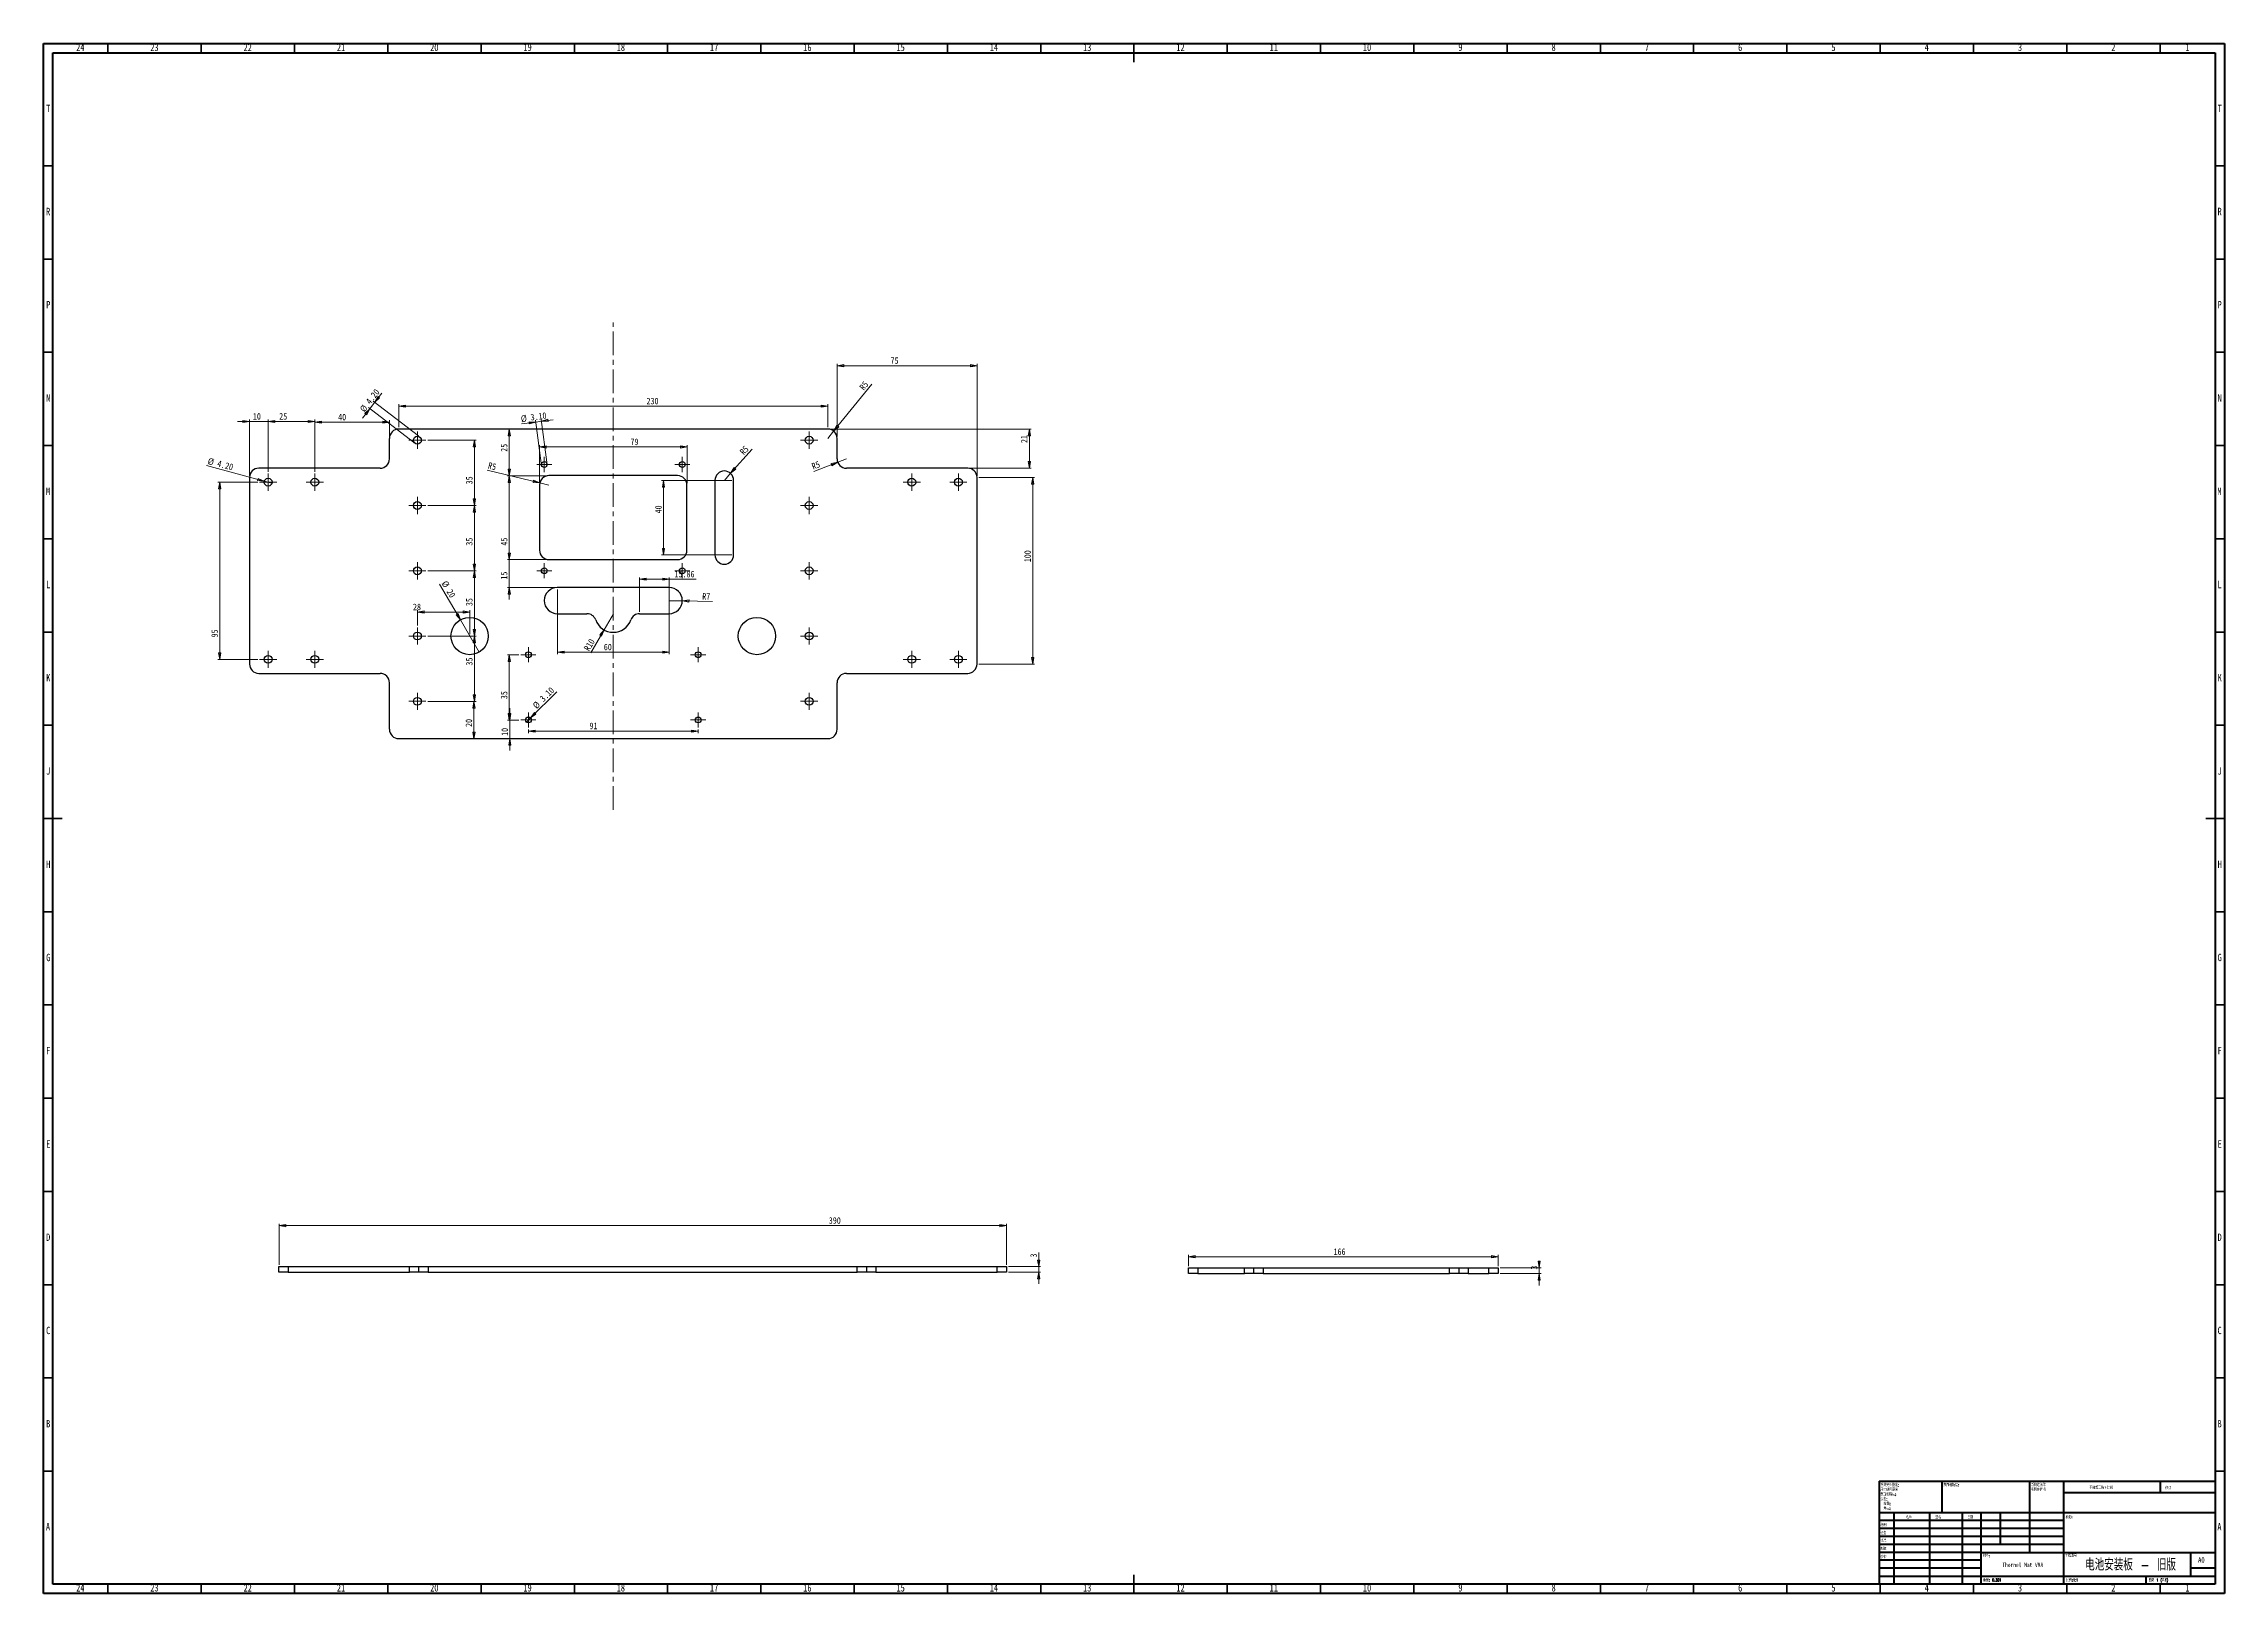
# Model space of a CAD drawing. Header units: millimetres. Extents: x 15 to 1184, y 5 to 836.
import ezdxf

# ---------------------------------------------------------------- set-up
doc = ezdxf.new("R2010")
doc.units = ezdxf.units.MM
doc.linetypes.add('CENTERX2', pattern=[20.32, 12.7, -2.54, 2.54, -2.54])
doc.styles.add('SLDTEXTSTYLE0', font='TXT', dxfattribs={"width": 0.75})
doc.styles.add('SLDTEXTSTYLE1', font='TXT', dxfattribs={"width": 0.75, "bigfont": 'bigfont'})
doc.styles.add('SLDTEXTSTYLE2', font='TXT', dxfattribs={"width": 0.694444, "bigfont": 'bigfont'})
doc.styles.add('SLDTEXTSTYLE3', font='TXT', dxfattribs={"width": 0.7, "bigfont": 'bigfont'})
doc.dimstyles.new('SLDDIMSTYLE0', dxfattribs={"dimtxt": 3.5, "dimasz": 3.556, "dimexe": 0, "dimexo": 0.0625, "dimgap": 0.875, "dimtad": 1, "dimrnd": 1e-09, "dimzin": 12, "dimdsep": 46, "dimtxsty": 'SLDTEXTSTYLE0', "dimblk1": 'CLOSED', "dimblk2": 'CLOSED', "dimsah": 1, "dimcen": 0.09, "dimadec": 0, "dimazin": 3, "dimtfac": 1, "dimtofl": 0, "dimtmove": 0, "dimatfit": 3, "dimldrblk": 'CLOSED', "dimfxl": 1, "dimfrac": 2, "dimtolj": 1, "dimtzin": 12, "dimarcsym": 0})
doc.dimstyles.new('SLDDIMSTYLE1', dxfattribs={"dimtxt": 3.5, "dimasz": 3.556, "dimexe": 0, "dimexo": 0.0625, "dimgap": 0.875, "dimtad": 1, "dimrnd": 1e-09, "dimzin": 12, "dimdsep": 46, "dimtxsty": 'SLDTEXTSTYLE0', "dimblk1": 'CLOSED', "dimblk2": 'CLOSED', "dimsah": 1, "dimcen": 0.09, "dimadec": 0, "dimazin": 3, "dimtfac": 1, "dimtmove": 0, "dimatfit": 0, "dimldrblk": 'CLOSED', "dimfxl": 1, "dimfrac": 2, "dimtolj": 1, "dimtzin": 12, "dimarcsym": 0})
doc.dimstyles.new('SLDDIMSTYLE2', dxfattribs={"dimtxt": 3.5, "dimasz": 3.556, "dimexe": 0, "dimexo": 0.0625, "dimgap": 0.875, "dimtad": 1, "dimrnd": 1e-09, "dimzin": 4, "dimdsep": 46, "dimtxsty": 'SLDTEXTSTYLE0', "dimblk1": 'NONE', "dimblk2": 'CLOSED', "dimsah": 1, "dimcen": 0, "dimadec": 0, "dimazin": 1, "dimtfac": 1, "dimtmove": 0, "dimatfit": 3, "dimldrblk": 'NONE', "dimfxl": 1, "dimfrac": 2, "dimtolj": 1, "dimtzin": 12, "dimarcsym": 0})
doc.dimstyles.new('SLDDIMSTYLE3', dxfattribs={"dimtxt": 3.5, "dimasz": 3.556, "dimexe": 0, "dimexo": 0.0625, "dimgap": 0.875, "dimtad": 1, "dimrnd": 1e-09, "dimzin": 4, "dimdsep": 46, "dimtxsty": 'SLDTEXTSTYLE0', "dimblk1": 'CLOSED', "dimblk2": 'CLOSED', "dimsah": 1, "dimcen": 0.09, "dimadec": 0, "dimazin": 1, "dimtfac": 1, "dimtmove": 0, "dimatfit": 0, "dimldrblk": 'CLOSED', "dimfxl": 1, "dimfrac": 2, "dimtolj": 1, "dimtzin": 12, "dimarcsym": 0})
doc.dimstyles.new('SLDDIMSTYLE4', dxfattribs={"dimtxt": 3.5, "dimasz": 3.556, "dimexe": 0, "dimexo": 0.0625, "dimgap": 0.875, "dimtad": 1, "dimrnd": 1e-09, "dimzin": 12, "dimdsep": 46, "dimtxsty": 'SLDTEXTSTYLE0', "dimblk1": 'CLOSED', "dimblk2": 'CLOSED', "dimsah": 1, "dimcen": 0, "dimadec": 0, "dimazin": 3, "dimtfac": 1, "dimtofl": 0, "dimtmove": 0, "dimatfit": 3, "dimldrblk": 'CLOSED', "dimfxl": 1, "dimfrac": 2, "dimtolj": 1, "dimtzin": 12, "dimarcsym": 0})
doc.dimstyles.new('SLDDIMSTYLE5', dxfattribs={"dimtxt": 3.5, "dimasz": 3.556, "dimexe": 0, "dimexo": 0.0625, "dimgap": 0.875, "dimtad": 1, "dimrnd": 1e-09, "dimzin": 12, "dimdsep": 46, "dimtxsty": 'SLDTEXTSTYLE0', "dimblk1": 'NONE', "dimblk2": 'CLOSED', "dimsah": 1, "dimcen": 0, "dimadec": 0, "dimazin": 3, "dimtfac": 1, "dimtmove": 0, "dimatfit": 3, "dimldrblk": 'NONE', "dimfxl": 1, "dimfrac": 2, "dimtolj": 1, "dimtzin": 12, "dimarcsym": 0})

msp = doc.modelspace()

# ---------------------------------------------------------------- texts
at = {"color": 7, "linetype": 'Continuous', "lineweight": 0}
for s, insert, char_height, attachment_point, style in [('24', (34.67, 835.971), 3.9688, 2, 'SLDTEXTSTYLE0'), ('23', (74.42, 835.971), 3.9688, 2, 'SLDTEXTSTYLE0'), ('22', (124.42, 835.971), 3.9688, 2, 'SLDTEXTSTYLE0'), ('21', (174.42, 835.971), 3.9688, 2, 'SLDTEXTSTYLE0'), ('20', (224.42, 835.971), 3.9688, 2, 'SLDTEXTSTYLE0'), ('19', (274.42, 835.971), 3.9688, 2, 'SLDTEXTSTYLE0'), ('18', (324.42, 835.971), 3.9688, 2, 'SLDTEXTSTYLE0'), ('17', (374.42, 835.971), 3.9688, 2, 'SLDTEXTSTYLE0'), ('16', (424.42, 835.971), 3.9688, 2, 'SLDTEXTSTYLE0'), ('15', (474.42, 835.971), 3.9688, 2, 'SLDTEXTSTYLE0'), ('14', (524.42, 835.971), 3.9688, 2, 'SLDTEXTSTYLE0'), ('13', (574.42, 835.971), 3.9688, 2, 'SLDTEXTSTYLE0'), ('12', (624.42, 835.971), 3.9688, 2, 'SLDTEXTSTYLE0'), ('11', (674.42, 835.971), 3.9688, 2, 'SLDTEXTSTYLE0'), ('10', (724.42, 835.971), 3.9688, 2, 'SLDTEXTSTYLE0'), ('9', (774.46, 835.971), 3.969, 2, 'SLDTEXTSTYLE0'), ('8', (824.46, 835.971), 3.969, 2, 'SLDTEXTSTYLE0'), ('7', (874.46, 835.971), 3.969, 2, 'SLDTEXTSTYLE0'), ('6', (924.46, 835.971), 3.969, 2, 'SLDTEXTSTYLE0'), ('5', (974.46, 835.971), 3.969, 2, 'SLDTEXTSTYLE0'), ('4', (1024.46, 835.971), 3.969, 2, 'SLDTEXTSTYLE0'), ('3', (1074.46, 835.971), 3.969, 2, 'SLDTEXTSTYLE0'), ('2', (1124.46, 835.971), 3.969, 2, 'SLDTEXTSTYLE0'), ('1', (1164.21, 835.971), 3.969, 2, 'SLDTEXTSTYLE0'), ('T', (17.488, 803.221), 3.969, 2, 'SLDTEXTSTYLE0'), ('T', (1181.488, 803.221), 3.969, 2, 'SLDTEXTSTYLE0'), ('R', (17.444, 747.971), 3.969, 2, 'SLDTEXTSTYLE0'), ('R', (1181.444, 747.971), 3.969, 2, 'SLDTEXTSTYLE0'), ('P', (17.485, 697.971), 3.969, 2, 'SLDTEXTSTYLE0'), ('P', (1181.485, 697.971), 3.969, 2, 'SLDTEXTSTYLE0'), ('N', (17.464, 647.971), 3.969, 2, 'SLDTEXTSTYLE0'), ('N', (1181.464, 647.971), 3.969, 2, 'SLDTEXTSTYLE0'), ('M', (17.362, 597.971), 3.969, 2, 'SLDTEXTSTYLE0'), ('M', (1181.362, 597.971), 3.969, 2, 'SLDTEXTSTYLE0'), ('L', (17.455, 547.971), 3.969, 2, 'SLDTEXTSTYLE0'), ('L', (1181.455, 547.971), 3.969, 2, 'SLDTEXTSTYLE0'), ('K', (17.489, 497.971), 3.969, 2, 'SLDTEXTSTYLE0'), ('K', (1181.489, 497.971), 3.969, 2, 'SLDTEXTSTYLE0'), ('J', (17.465, 447.971), 3.969, 2, 'SLDTEXTSTYLE0'), ('J', (1181.465, 447.971), 3.969, 2, 'SLDTEXTSTYLE0'), ('H', (17.49, 397.971), 3.969, 2, 'SLDTEXTSTYLE0'), ('H', (1181.49, 397.971), 3.969, 2, 'SLDTEXTSTYLE0'), ('G', (17.487, 347.971), 3.969, 2, 'SLDTEXTSTYLE0'), ('G', (1181.487, 347.971), 3.969, 2, 'SLDTEXTSTYLE0'), ('F', (17.458, 297.971), 3.969, 2, 'SLDTEXTSTYLE0'), ('F', (1181.458, 297.971), 3.969, 2, 'SLDTEXTSTYLE0'), ('E', (17.508, 247.971), 3.969, 2, 'SLDTEXTSTYLE0'), ('E', (1181.508, 247.971), 3.969, 2, 'SLDTEXTSTYLE0'), ('D', (17.453, 197.971), 3.969, 2, 'SLDTEXTSTYLE0'), ('D', (1181.453, 197.971), 3.969, 2, 'SLDTEXTSTYLE0'), ('C', (17.459, 147.971), 3.969, 2, 'SLDTEXTSTYLE0'), ('C', (1181.459, 147.971), 3.969, 2, 'SLDTEXTSTYLE0'), ('B', (17.471, 97.971), 3.969, 2, 'SLDTEXTSTYLE0'), ('B', (1181.471, 97.971), 3.969, 2, 'SLDTEXTSTYLE0'), ('\\M+1955C\\M+196CA\\M+19165糙\\M+19378:', (1033.371, 63.919), 1.5, 1, 'SLDTEXTSTYLE1'), ('\\M+19573调\\M+190AE\\M+18D48\\M+192F6图\\M+194E4\\M+197E1', (1111.615, 62.533), 1.5, 1, 'SLDTEXTSTYLE1'), ('\\M+18F43订', (1152.328, 62.335), 1.5, 1, 'SLDTEXTSTYLE1'), ('A', (17.34, 42.721), 3.969, 2, 'SLDTEXTSTYLE0'), ('检查', (999.624, 38.154), 1.5, 1, 'SLDTEXTSTYLE1'), ('绘\\M+190A7', (999.685, 42.43), 1.5, 1, 'SLDTEXTSTYLE1'), ('\\M+196BC\\M+18FCC', (1013.322, 46.501), 1.5, 1, 'SLDTEXTSTYLE1'), ('签\\M+196BC', (1029.034, 46.562), 1.5, 1, 'SLDTEXTSTYLE1'), ('\\M+193FA\\M+18AFA', (1046.215, 46.576), 1.5, 1, 'SLDTEXTSTYLE1'), ('标题:', (1098.956, 46.576), 1.5, 1, 'SLDTEXTSTYLE1'), ('A', (1181.34, 42.721), 3.969, 2, 'SLDTEXTSTYLE0'), ('\\M+194E1\\M+18F79', (999.622, 34.177), 1.5, 1, 'SLDTEXTSTYLE1'), ('验检', (999.677, 25.35), 1.5, 1, 'SLDTEXTSTYLE1'), ('\\M+190A7\\M+191A2', (999.682, 29.734), 1.5, 1, 'SLDTEXTSTYLE1'), ('\\M+18DDE\\M+197BF:', (1054.646, 25.986), 1.5, 1, 'SLDTEXTSTYLE1'), ('\\M+18D48\\M+192F6图\\M+18D86', (1098.629, 25.986), 1.5, 1, 'SLDTEXTSTYLE1'), ('电\\M+19272\\M+188C0\\M+19195\\M+194C2 - \\M+18B8C\\M+194C5', (1133.707, 23.607), 6.35, 2, 'SLDTEXTSTYLE3'), ('A0', (1169.871, 24.406), 2.9104, 1, 'SLDTEXTSTYLE0'), ('\\M+18F64\\M+197CA: 0.301', (1054.618, 12.949), 1.4986, 1, 'SLDTEXTSTYLE1'), ('Thornel Mat VMA', (1075.917, 21.486), 2.38125, 2, 'SLDTEXTSTYLE0'), ('\\M+194E4\\M+197E1:1:1', (1099.074, 12.9), 1.5, 1, 'SLDTEXTSTYLE1'), ('图纸 1 (\\M+18BA41)', (1143.478, 12.9), 1.5, 1, 'SLDTEXTSTYLE2'), ('24', (34.67, 9.971), 3.9688, 2, 'SLDTEXTSTYLE0'), ('23', (74.42, 9.971), 3.9688, 2, 'SLDTEXTSTYLE0'), ('22', (124.42, 9.971), 3.9688, 2, 'SLDTEXTSTYLE0'), ('21', (174.42, 9.971), 3.9688, 2, 'SLDTEXTSTYLE0'), ('20', (224.42, 9.971), 3.9688, 2, 'SLDTEXTSTYLE0'), ('19', (274.42, 9.971), 3.9688, 2, 'SLDTEXTSTYLE0'), ('18', (324.42, 9.971), 3.9688, 2, 'SLDTEXTSTYLE0'), ('17', (374.42, 9.971), 3.9688, 2, 'SLDTEXTSTYLE0'), ('16', (424.42, 9.971), 3.9688, 2, 'SLDTEXTSTYLE0'), ('15', (474.42, 9.971), 3.9688, 2, 'SLDTEXTSTYLE0'), ('14', (524.42, 9.971), 3.9688, 2, 'SLDTEXTSTYLE0'), ('13', (574.42, 9.971), 3.9688, 2, 'SLDTEXTSTYLE0'), ('12', (624.42, 9.971), 3.9688, 2, 'SLDTEXTSTYLE0'), ('11', (674.42, 9.971), 3.9688, 2, 'SLDTEXTSTYLE0'), ('10', (724.42, 9.971), 3.9688, 2, 'SLDTEXTSTYLE0'), ('9', (774.46, 9.971), 3.969, 2, 'SLDTEXTSTYLE0'), ('8', (824.46, 9.971), 3.969, 2, 'SLDTEXTSTYLE0'), ('7', (874.46, 9.971), 3.969, 2, 'SLDTEXTSTYLE0'), ('6', (924.46, 9.971), 3.969, 2, 'SLDTEXTSTYLE0'), ('5', (974.46, 9.971), 3.969, 2, 'SLDTEXTSTYLE0'), ('4', (1024.46, 9.971), 3.969, 2, 'SLDTEXTSTYLE0'), ('3', (1074.46, 9.971), 3.969, 2, 'SLDTEXTSTYLE0'), ('2', (1124.46, 9.971), 3.969, 2, 'SLDTEXTSTYLE0'), ('1', (1164.21, 9.971), 3.969, 2, 'SLDTEXTSTYLE0')]:
    msp.add_mtext(s, dxfattribs=dict(at, insert=insert, char_height=char_height, attachment_point=attachment_point, style=style))

# ---------------------------------------------------------------- blocks, each defined once
blk = doc.blocks.new('SW_NOTE_0')
at = {"color": 0, "linetype": 'Continuous', "lineweight": 0, "char_height": 1.5, "attachment_point": 1, "style": 'SLDTEXTSTYLE1'}
for s, insert in [('\\M+18F9C\\M+194F1另\\M+18A4F\\M+18E77\\M+192E8:', (0, 1.9)), ('\\M+18EDA\\M+190A1\\M+18E67\\M+19770\\M+19F7C\\M+195C4', (0, -0.6)), ('\\M+1955C\\M+196CA\\M+19165糙\\M+19378:', (0, -3.1)), ('\\M+18CF6\\M+18DB7:', (0, -5.6)), ('线\\M+190AB:', (1.7, -8.1)), ('\\M+18A70\\M+19378:', (1.7, -10.6))]:
    blk.add_mtext(s, dxfattribs=dict(at, insert=insert))
blk = doc.blocks.new('SW_NOTE_1')
at = {"color": 0, "linetype": 'Continuous', "lineweight": 0, "char_height": 1.5, "attachment_point": 1, "style": 'SLDTEXTSTYLE1'}
for s, insert in [('\\M+18FAB锐边\\M+190B4\\M+18F9C', (0, 1.9)), ('\\M+196D1\\M+18E68\\M+19BF3\\M+190DC\\M+19266', (0, -0.6))]:
    blk.add_mtext(s, dxfattribs=dict(at, insert=insert))
blk = doc.blocks.new('_Closed')
at = {"color": 0, "linetype": 'ByBlock', "lineweight": -2}
for p, q in [((-1, 0.166667), (0, 0)), ((-1, 0.166667), (-1, -0.166667)), ((0, 0), (-1, -0.166667)), ((0, 0), (-1, 0))]:
    blk.add_line(p, q, dxfattribs=at)
blk = doc.blocks.new('_D')
at = {"color": 7, "linetype": 'Continuous', "lineweight": 18}
for p, q in [((141.2, 181.2), (141.2, 203.2)), ((141.2, 202.2), (531.2, 202.2)), ((531.2, 181.2), (531.2, 203.2))]:
    blk.add_line(p, q, dxfattribs=at)
at = {"color": 7, "linetype": 'Continuous', "lineweight": 18, "xscale": 3.556, "yscale": 3.556, "rotation": 180}
blk.add_blockref('_Closed', (141.2, 202.2, -115.9), dxfattribs=at)
at = {"color": 7, "linetype": 'Continuous', "lineweight": 18, "xscale": 3.556, "yscale": 3.556}
blk.add_blockref('_Closed', (531.2, 202.2, -115.9), dxfattribs=at)
at = {"color": 7, "linetype": 'Continuous', "lineweight": 18, "insert": (435.9, 206.7), "char_height": 3.5, "attachment_point": 1, "style": 'SLDTEXTSTYLE0'}
blk.add_mtext('390', dxfattribs=at)
blk = doc.blocks.new('_D_1')
at = {"color": 7, "linetype": 'Continuous', "lineweight": 18}
for p, q in [((548.4, 180.2), (548.4, 187.7)), ((532.2, 180.2), (549.4, 180.2)), ((532.2, 177.2), (549.4, 177.2)), ((548.4, 180.2), (548.4, 177.2)), ((548.4, 177.2), (548.4, 170.9))]:
    blk.add_line(p, q, dxfattribs=at)
at = {"color": 7, "linetype": 'Continuous', "lineweight": 18, "xscale": 3.556, "yscale": 3.556}
for p, rotation in [((548.4, 180.2, -115.9), 270), ((548.4, 177.2, -115.9), 90)]:
    blk.add_blockref('_Closed', p, dxfattribs=dict(at, rotation=rotation))
at = {"color": 7, "linetype": 'Continuous', "lineweight": 18, "insert": (543.9, 185.1), "char_height": 3.5, "attachment_point": 1, "rotation": 90, "style": 'SLDTEXTSTYLE0'}
blk.add_mtext('3', dxfattribs=at)
blk = doc.blocks.new('_D_2')
at = {"color": 7, "linetype": 'Continuous', "lineweight": 18}
for q in [(102.4, 609.7), (137.4, 600.3)]:
    blk.add_line((133.3, 601.4), q, dxfattribs=at)
at = {"color": 7, "linetype": 'Continuous', "lineweight": 18, "xscale": 3.556, "yscale": 3.556, "rotation": 345}
blk.add_blockref('_Closed', (133.3, 601.4, -1.5), dxfattribs=at)
at = {"color": 7, "linetype": 'Continuous', "lineweight": 18, "char_height": 3.5, "attachment_point": 1, "rotation": 345, "style": 'SLDTEXTSTYLE0'}
for s, insert in [('%%c', (103.6, 614)), ('4.20', (108.7, 612.7))]:
    blk.add_mtext(s, dxfattribs=dict(at, insert=insert))
blk = doc.blocks.new('_None')
blk = doc.blocks.new('_D_3')
at = {"color": 7, "linetype": 'Continuous', "lineweight": 18}
for p, q in [((189.9, 640.2), (192.4, 643.6)), ((215.9, 625.6), (191.7, 644.2)), ((192.4, 643.6), (196.3, 648.6)), ((189.9, 640.2), (186, 635.2)), ((213.3, 622.3), (189.1, 640.8))]:
    blk.add_line(p, q, dxfattribs=at)
at = {"color": 7, "linetype": 'Continuous', "lineweight": 18, "xscale": 3.556, "yscale": 3.556}
for p, rotation in [((192.4, 643.6, -1.5), 232.5), ((189.9, 640.2, -1.5), 52.5)]:
    blk.add_blockref('_Closed', p, dxfattribs=dict(at, rotation=rotation))
at = {"color": 7, "linetype": 'Continuous', "lineweight": 18, "char_height": 3.5, "attachment_point": 1, "rotation": 52.5, "style": 'SLDTEXTSTYLE0'}
for s, insert in [('4.20', (187.4, 644.4)), ('%%c', (184.2, 640.2))]:
    blk.add_mtext(s, dxfattribs=dict(at, insert=insert))
blk = doc.blocks.new('_D_4')
at = {"color": 7, "linetype": 'Continuous', "lineweight": 18}
for p, q in [((278.8, 633.1), (271.2, 632.1)), ((281.7, 611.1), (278.7, 634)), ((278.8, 633.1), (281.9, 633.5)), ((284.8, 611.5), (281.8, 634.5)), ((281.9, 633.5), (288.2, 634.3))]:
    blk.add_line(p, q, dxfattribs=at)
at = {"color": 7, "linetype": 'Continuous', "lineweight": 18, "xscale": 3.556, "yscale": 3.556}
for p, rotation in [((278.8, 633.1, -1.5), 7.5), ((281.9, 633.5, -1.5), 187.5)]:
    blk.add_blockref('_Closed', p, dxfattribs=dict(at, rotation=rotation))
at = {"color": 7, "linetype": 'Continuous', "lineweight": 18, "char_height": 3.5, "attachment_point": 1, "rotation": 7.5, "style": 'SLDTEXTSTYLE0'}
for s, insert in [('%%c', (270.6, 636.5)), ('3.10', (275.8, 637.3))]:
    blk.add_mtext(s, dxfattribs=dict(at, insert=insert))
blk = doc.blocks.new('_D_5')
at = {"color": 7, "linetype": 'Continuous', "lineweight": 18}
for p, q in [((205.4, 630.3), (205.4, 642.6)), ((435.4, 641.6), (205.4, 641.6)), ((435.4, 630.3), (435.4, 642.6))]:
    blk.add_line(p, q, dxfattribs=at)
at = {"color": 7, "linetype": 'Continuous', "lineweight": 18, "xscale": 3.556, "yscale": 3.556, "rotation": 180}
blk.add_blockref('_Closed', (205.4, 641.6, -1.5), dxfattribs=at)
at = {"color": 7, "linetype": 'Continuous', "lineweight": 18, "xscale": 3.556, "yscale": 3.556}
blk.add_blockref('_Closed', (435.4, 641.6, -1.5), dxfattribs=at)
at = {"color": 7, "linetype": 'Continuous', "lineweight": 18, "insert": (338.2, 646.1), "char_height": 3.5, "attachment_point": 1, "style": 'SLDTEXTSTYLE0'}
blk.add_mtext('230', dxfattribs=at)
blk = doc.blocks.new('_D_6')
at = {"color": 7, "linetype": 'Continuous', "lineweight": 18}
for p, q in [((516.4, 603.3), (546.2, 603.3)), ((545.2, 503.3), (545.2, 603.3)), ((516.4, 503.3), (546.2, 503.3))]:
    blk.add_line(p, q, dxfattribs=at)
at = {"color": 7, "linetype": 'Continuous', "lineweight": 18, "xscale": 3.556, "yscale": 3.556}
for p, rotation in [((545.2, 603.3, -1.5), 90), ((545.2, 503.3, -1.5), 270)]:
    blk.add_blockref('_Closed', p, dxfattribs=dict(at, rotation=rotation))
at = {"color": 7, "linetype": 'Continuous', "lineweight": 18, "insert": (540.7, 557.9), "char_height": 3.5, "attachment_point": 1, "rotation": 90, "style": 'SLDTEXTSTYLE0'}
blk.add_mtext('100', dxfattribs=at)
blk = doc.blocks.new('_D_7')
at = {"color": 7, "linetype": 'Continuous', "lineweight": 18}
for q in [(458.9, 653.4), (435.4, 624.3)]:
    blk.add_line((438.5, 628.2), q, dxfattribs=at)
at = {"color": 7, "linetype": 'Continuous', "lineweight": 18, "xscale": 3.556, "yscale": 3.556, "rotation": 231.0130563741}
blk.add_blockref('_Closed', (438.5, 628.2, -1.5), dxfattribs=at)
at = {"color": 7, "linetype": 'Continuous', "lineweight": 18, "insert": (452, 652), "char_height": 3.5, "attachment_point": 1, "rotation": 51.0131, "style": 'SLDTEXTSTYLE0'}
blk.add_mtext('R5', dxfattribs=at)
blk = doc.blocks.new('_D_8')
at = {"color": 7, "linetype": 'Continuous', "lineweight": 18}
for q in [(427.9, 606.6), (445.4, 613.3)]:
    blk.add_line((440.7, 611.5), q, dxfattribs=at)
at = {"color": 7, "linetype": 'Continuous', "lineweight": 18, "xscale": 3.556, "yscale": 3.556, "rotation": 21.0104557188}
blk.add_blockref('_Closed', (440.7, 611.5, -1.5), dxfattribs=at)
at = {"color": 7, "linetype": 'Continuous', "lineweight": 18, "insert": (426.3, 610.8), "char_height": 3.5, "attachment_point": 1, "rotation": 21.0105, "style": 'SLDTEXTSTYLE0'}
blk.add_mtext('R5', dxfattribs=at)
blk = doc.blocks.new('_D_9')
at = {"color": 7, "linetype": 'Continuous', "lineweight": 18}
for p, q in [((383.9, 601.8), (346.3, 601.8)), ((347.3, 561.8), (347.3, 601.8)), ((383.9, 561.8), (346.3, 561.8))]:
    blk.add_line(p, q, dxfattribs=at)
at = {"color": 7, "linetype": 'Continuous', "lineweight": 18, "xscale": 3.556, "yscale": 3.556}
for p, rotation in [((347.3, 601.8, -1.5), 90), ((347.3, 561.8, -1.5), 270)]:
    blk.add_blockref('_Closed', p, dxfattribs=dict(at, rotation=rotation))
at = {"color": 7, "linetype": 'Continuous', "lineweight": 18, "insert": (342.8, 584.1), "char_height": 3.5, "attachment_point": 1, "rotation": 90, "style": 'SLDTEXTSTYLE0'}
blk.add_mtext('40', dxfattribs=at)
blk = doc.blocks.new('_D_10')
at = {"color": 7, "linetype": 'Continuous', "lineweight": 18}
for q in [(394.8, 618.5), (379.9, 601.8)]:
    blk.add_line((383.2, 605.6), q, dxfattribs=at)
at = {"color": 7, "linetype": 'Continuous', "lineweight": 18, "xscale": 3.556, "yscale": 3.556, "rotation": 228.1867413728}
blk.add_blockref('_Closed', (383.2, 605.6, -1.5), dxfattribs=at)
at = {"color": 7, "linetype": 'Continuous', "lineweight": 18, "insert": (387.8, 617.5), "char_height": 3.5, "attachment_point": 1, "rotation": 48.1867, "style": 'SLDTEXTSTYLE0'}
blk.add_mtext('R5', dxfattribs=at)
blk = doc.blocks.new('_D_11')
at = {"color": 7, "linetype": 'Continuous', "lineweight": 18}
for q in [(320.4, 530.3), (308.3, 509.4)]:
    blk.add_line((315.4, 521.7), q, dxfattribs=at)
at = {"color": 7, "linetype": 'Continuous', "lineweight": 18, "xscale": 3.556, "yscale": 3.556, "rotation": 60}
blk.add_blockref('_Closed', (315.4, 521.7, -1.5), dxfattribs=at)
at = {"color": 7, "linetype": 'Continuous', "lineweight": 18, "insert": (304.4, 511.7), "char_height": 3.5, "attachment_point": 1, "rotation": 60, "style": 'SLDTEXTSTYLE0'}
blk.add_mtext('R10', dxfattribs=at)
blk = doc.blocks.new('_D_12')
at = {"color": 7, "linetype": 'Continuous', "lineweight": 18}
for p, q in [((334.5, 531.3), (334.5, 549.8)), ((350.4, 531.3), (350.4, 549.8)), ((334.5, 548.8), (350.4, 548.8)), ((350.4, 548.8), (364.8, 548.8))]:
    blk.add_line(p, q, dxfattribs=at)
at = {"color": 7, "linetype": 'Continuous', "lineweight": 18, "xscale": 3.556, "yscale": 3.556, "rotation": 180}
blk.add_blockref('_Closed', (334.5, 548.8, -1.5), dxfattribs=at)
at = {"color": 7, "linetype": 'Continuous', "lineweight": 18, "xscale": 3.556, "yscale": 3.556}
blk.add_blockref('_Closed', (350.4, 548.8, -1.5), dxfattribs=at)
at = {"color": 7, "linetype": 'Continuous', "lineweight": 18, "insert": (353.2, 553.3), "char_height": 3.5, "attachment_point": 1, "style": 'SLDTEXTSTYLE0'}
blk.add_mtext('15.86', dxfattribs=at)
blk = doc.blocks.new('_D_13')
at = {"color": 7, "linetype": 'Continuous', "lineweight": 18}
for q in [(350.4, 537.3), (373.5, 536.8)]:
    blk.add_line((357.4, 537.2), q, dxfattribs=at)
at = {"color": 7, "linetype": 'Continuous', "lineweight": 18, "xscale": 3.556, "yscale": 3.556, "rotation": 178.7456499524}
blk.add_blockref('_Closed', (357.4, 537.2, -1.5), dxfattribs=at)
at = {"color": 7, "linetype": 'Continuous', "lineweight": 18, "insert": (368.1, 541.4), "char_height": 3.5, "attachment_point": 1, "rotation": 358.7456, "style": 'SLDTEXTSTYLE0'}
blk.add_mtext('R7', dxfattribs=at)
blk = doc.blocks.new('_D_14')
at = {"color": 7, "linetype": 'Continuous', "lineweight": 18}
for q in [(252.8, 607.2), (285.9, 599.3)]:
    blk.add_line((281, 600.5), q, dxfattribs=at)
at = {"color": 7, "linetype": 'Continuous', "lineweight": 18, "xscale": 3.556, "yscale": 3.556, "rotation": 346.6497968435}
blk.add_blockref('_Closed', (281, 600.5, -1.5), dxfattribs=at)
at = {"color": 7, "linetype": 'Continuous', "lineweight": 18, "insert": (253.8, 611.6), "char_height": 3.5, "attachment_point": 1, "rotation": 346.6498, "style": 'SLDTEXTSTYLE0'}
blk.add_mtext('R5', dxfattribs=at)
blk = doc.blocks.new('_D_15')
at = {"color": 7, "linetype": 'Continuous', "lineweight": 18}
for p, q in [((221, 623.3), (246.9, 623.3)), ((245.9, 623.3), (245.9, 588.3)), ((221, 588.3), (246.9, 588.3))]:
    blk.add_line(p, q, dxfattribs=at)
at = {"color": 7, "linetype": 'Continuous', "lineweight": 18, "xscale": 3.556, "yscale": 3.556}
for p, rotation in [((245.9, 623.3, -1.5), 90), ((245.9, 588.3, -1.5), 270)]:
    blk.add_blockref('_Closed', p, dxfattribs=dict(at, rotation=rotation))
at = {"color": 7, "linetype": 'Continuous', "lineweight": 18, "insert": (241.4, 599.7), "char_height": 3.5, "attachment_point": 1, "rotation": 90, "style": 'SLDTEXTSTYLE0'}
blk.add_mtext('35', dxfattribs=at)
blk = doc.blocks.new('_D_16')
at = {"color": 7, "linetype": 'Continuous', "lineweight": 18}
for p, q in [((221, 588.3), (246.9, 588.3)), ((245.9, 553.3), (245.9, 588.3)), ((221, 553.3), (246.9, 553.3))]:
    blk.add_line(p, q, dxfattribs=at)
at = {"color": 7, "linetype": 'Continuous', "lineweight": 18, "xscale": 3.556, "yscale": 3.556}
for p, rotation in [((245.9, 588.3, -1.5), 90), ((245.9, 553.3, -1.5), 270)]:
    blk.add_blockref('_Closed', p, dxfattribs=dict(at, rotation=rotation))
at = {"color": 7, "linetype": 'Continuous', "lineweight": 18, "insert": (241.4, 566.8), "char_height": 3.5, "attachment_point": 1, "rotation": 90, "style": 'SLDTEXTSTYLE0'}
blk.add_mtext('35', dxfattribs=at)
blk = doc.blocks.new('_D_17')
at = {"color": 7, "linetype": 'Continuous', "lineweight": 18}
for p, q in [((221, 553.3), (246.9, 553.3)), ((245.9, 553.3), (245.9, 518.3)), ((221, 518.3), (246.9, 518.3))]:
    blk.add_line(p, q, dxfattribs=at)
at = {"color": 7, "linetype": 'Continuous', "lineweight": 18, "xscale": 3.556, "yscale": 3.556}
for p, rotation in [((245.9, 553.3, -1.5), 90), ((245.9, 518.3, -1.5), 270)]:
    blk.add_blockref('_Closed', p, dxfattribs=dict(at, rotation=rotation))
at = {"color": 7, "linetype": 'Continuous', "lineweight": 18, "insert": (241.4, 534.4), "char_height": 3.5, "attachment_point": 1, "rotation": 90, "style": 'SLDTEXTSTYLE0'}
blk.add_mtext('35', dxfattribs=at)
blk = doc.blocks.new('_D_18')
at = {"color": 7, "linetype": 'Continuous', "lineweight": 18}
for p, q in [((221, 518.3), (246.9, 518.3)), ((245.9, 518.3), (245.9, 483.3)), ((221, 483.3), (246.9, 483.3))]:
    blk.add_line(p, q, dxfattribs=at)
at = {"color": 7, "linetype": 'Continuous', "lineweight": 18, "xscale": 3.556, "yscale": 3.556}
for p, rotation in [((245.9, 518.3, -1.5), 90), ((245.9, 483.3, -1.5), 270)]:
    blk.add_blockref('_Closed', p, dxfattribs=dict(at, rotation=rotation))
at = {"color": 7, "linetype": 'Continuous', "lineweight": 18, "insert": (241.4, 502.5), "char_height": 3.5, "attachment_point": 1, "rotation": 90, "style": 'SLDTEXTSTYLE0'}
blk.add_mtext('35', dxfattribs=at)
blk = doc.blocks.new('_D_19')
at = {"color": 7, "linetype": 'Continuous', "lineweight": 18}
for p, q in [((290.4, 543.3), (290.4, 508.7)), ((350.4, 543.3), (350.4, 508.7)), ((350.4, 509.7), (290.4, 509.7))]:
    blk.add_line(p, q, dxfattribs=at)
at = {"color": 7, "linetype": 'Continuous', "lineweight": 18, "xscale": 3.556, "yscale": 3.556, "rotation": 180}
blk.add_blockref('_Closed', (290.4, 509.7, -1.5), dxfattribs=at)
at = {"color": 7, "linetype": 'Continuous', "lineweight": 18, "xscale": 3.556, "yscale": 3.556}
blk.add_blockref('_Closed', (350.4, 509.7, -1.5), dxfattribs=at)
at = {"color": 7, "linetype": 'Continuous', "lineweight": 18, "insert": (315.3, 514.2), "char_height": 3.5, "attachment_point": 1, "style": 'SLDTEXTSTYLE0'}
blk.add_mtext('60', dxfattribs=at)
blk = doc.blocks.new('_D_20')
at = {"color": 7, "linetype": 'Continuous', "lineweight": 18}
for p, q in [((269.8, 508.3), (263.6, 508.3)), ((264.6, 508.3), (264.6, 473.3)), ((269.8, 473.3), (263.6, 473.3))]:
    blk.add_line(p, q, dxfattribs=at)
at = {"color": 7, "linetype": 'Continuous', "lineweight": 18, "xscale": 3.556, "yscale": 3.556}
for p, rotation in [((264.6, 508.3, -1.5), 90), ((264.6, 473.3, -1.5), 270)]:
    blk.add_blockref('_Closed', p, dxfattribs=dict(at, rotation=rotation))
at = {"color": 7, "linetype": 'Continuous', "lineweight": 18, "insert": (260.1, 484.5), "char_height": 3.5, "attachment_point": 1, "rotation": 90, "style": 'SLDTEXTSTYLE0'}
blk.add_mtext('35', dxfattribs=at)
blk = doc.blocks.new('_D_21')
at = {"color": 7, "linetype": 'Continuous', "lineweight": 18}
for q in [(290.1, 488.5), (273.8, 472.2)]:
    blk.add_line((276, 474.4), q, dxfattribs=at)
at = {"color": 7, "linetype": 'Continuous', "lineweight": 18, "xscale": 3.556, "yscale": 3.556, "rotation": 225}
blk.add_blockref('_Closed', (276, 474.4, -1.5), dxfattribs=at)
at = {"color": 7, "linetype": 'Continuous', "lineweight": 18, "char_height": 3.5, "attachment_point": 1, "rotation": 45, "style": 'SLDTEXTSTYLE0'}
for s, insert in [('%%c', (276.8, 481.5)), ('3.10', (280.5, 485.3))]:
    blk.add_mtext(s, dxfattribs=dict(at, insert=insert))
blk = doc.blocks.new('_D_22')
at = {"color": 7, "linetype": 'Continuous', "lineweight": 18}
for p, q in [((284.9, 604.3), (263.6, 604.3)), ((264.6, 604.3), (264.6, 559.3)), ((284.9, 559.3), (263.6, 559.3))]:
    blk.add_line(p, q, dxfattribs=at)
at = {"color": 7, "linetype": 'Continuous', "lineweight": 18, "xscale": 3.556, "yscale": 3.556}
for p, rotation in [((264.6, 604.3, -1.5), 90), ((264.6, 559.3, -1.5), 270)]:
    blk.add_blockref('_Closed', p, dxfattribs=dict(at, rotation=rotation))
at = {"color": 7, "linetype": 'Continuous', "lineweight": 18, "insert": (260.1, 566.8), "char_height": 3.5, "attachment_point": 1, "rotation": 90, "style": 'SLDTEXTSTYLE0'}
blk.add_mtext('45', dxfattribs=at)
blk = doc.blocks.new('_D_23')
at = {"color": 7, "linetype": 'Continuous', "lineweight": 18}
for p, q in [((280.9, 600.3), (280.9, 620.7)), ((280.9, 619.7), (359.9, 619.7)), ((359.9, 600.3), (359.9, 620.7))]:
    blk.add_line(p, q, dxfattribs=at)
at = {"color": 7, "linetype": 'Continuous', "lineweight": 18, "xscale": 3.556, "yscale": 3.556, "rotation": 180}
blk.add_blockref('_Closed', (280.9, 619.7, -1.5), dxfattribs=at)
at = {"color": 7, "linetype": 'Continuous', "lineweight": 18, "xscale": 3.556, "yscale": 3.556}
blk.add_blockref('_Closed', (359.9, 619.7, -1.5), dxfattribs=at)
at = {"color": 7, "linetype": 'Continuous', "lineweight": 18, "insert": (329.6, 624.2), "char_height": 3.5, "attachment_point": 1, "style": 'SLDTEXTSTYLE0'}
blk.add_mtext('79', dxfattribs=at)
blk = doc.blocks.new('_D_24')
at = {"color": 7, "linetype": 'Continuous', "lineweight": 18}
for p, q in [((440.4, 625.3), (440.4, 664.3)), ((440.4, 663.3), (515.4, 663.3)), ((515.4, 604.3), (515.4, 664.3))]:
    blk.add_line(p, q, dxfattribs=at)
at = {"color": 7, "linetype": 'Continuous', "lineweight": 18, "xscale": 3.556, "yscale": 3.556, "rotation": 180}
blk.add_blockref('_Closed', (440.4, 663.3, -1.5), dxfattribs=at)
at = {"color": 7, "linetype": 'Continuous', "lineweight": 18, "xscale": 3.556, "yscale": 3.556}
blk.add_blockref('_Closed', (515.4, 663.3, -1.5), dxfattribs=at)
at = {"color": 7, "linetype": 'Continuous', "lineweight": 18, "insert": (469, 667.8), "char_height": 3.5, "attachment_point": 1, "style": 'SLDTEXTSTYLE0'}
blk.add_mtext('75', dxfattribs=at)
blk = doc.blocks.new('_D_25')
at = {"color": 7, "linetype": 'Continuous', "lineweight": 18}
for p, q in [((436.4, 629.3), (544.4, 629.3)), ((543.4, 629.3), (543.4, 608.3)), ((511.4, 608.3), (544.4, 608.3))]:
    blk.add_line(p, q, dxfattribs=at)
at = {"color": 7, "linetype": 'Continuous', "lineweight": 18, "xscale": 3.556, "yscale": 3.556}
for p, rotation in [((543.4, 629.3, -1.5), 90), ((543.4, 608.3, -1.5), 270)]:
    blk.add_blockref('_Closed', p, dxfattribs=dict(at, rotation=rotation))
at = {"color": 7, "linetype": 'Continuous', "lineweight": 18, "insert": (538.9, 621.8), "char_height": 3.5, "attachment_point": 1, "rotation": 90, "style": 'SLDTEXTSTYLE0'}
blk.add_mtext('21', dxfattribs=at)
blk = doc.blocks.new('_D_26')
at = {"color": 7, "linetype": 'Continuous', "lineweight": 18}
for p, q in [((135.4, 606.4), (135.4, 634.4)), ((160.4, 633.4), (135.4, 633.4)), ((160.4, 606.4), (160.4, 634.4))]:
    blk.add_line(p, q, dxfattribs=at)
at = {"color": 7, "linetype": 'Continuous', "lineweight": 18, "xscale": 3.556, "yscale": 3.556, "rotation": 180}
blk.add_blockref('_Closed', (135.4, 633.4, -1.5), dxfattribs=at)
at = {"color": 7, "linetype": 'Continuous', "lineweight": 18, "xscale": 3.556, "yscale": 3.556}
blk.add_blockref('_Closed', (160.4, 633.4, -1.5), dxfattribs=at)
at = {"color": 7, "linetype": 'Continuous', "lineweight": 18, "insert": (141.3, 637.9), "char_height": 3.5, "attachment_point": 1, "style": 'SLDTEXTSTYLE0'}
blk.add_mtext('25', dxfattribs=at)
blk = doc.blocks.new('_D_27')
at = {"color": 7, "linetype": 'Continuous', "lineweight": 18}
for p, q in [((125.4, 633.4), (119, 633.4)), ((125.4, 604.3), (125.4, 634.4)), ((135.4, 633.4), (125.4, 633.4)), ((135.4, 606.4), (135.4, 634.4)), ((135.4, 633.4), (141.7, 633.4))]:
    blk.add_line(p, q, dxfattribs=at)
at = {"color": 7, "linetype": 'Continuous', "lineweight": 18, "xscale": 3.556, "yscale": 3.556}
blk.add_blockref('_Closed', (125.4, 633.4, -1.5), dxfattribs=at)
at = {"color": 7, "linetype": 'Continuous', "lineweight": 18, "xscale": 3.556, "yscale": 3.556, "rotation": 180}
blk.add_blockref('_Closed', (135.4, 633.4, -1.5), dxfattribs=at)
at = {"color": 7, "linetype": 'Continuous', "lineweight": 18, "insert": (127.2, 637.9), "char_height": 3.5, "attachment_point": 1, "style": 'SLDTEXTSTYLE0'}
blk.add_mtext('10', dxfattribs=at)
blk = doc.blocks.new('_D_28')
at = {"color": 7, "linetype": 'Continuous', "lineweight": 18}
for p, q in [((129.8, 600.8), (108.4, 600.8)), ((109.4, 600.8), (109.4, 505.8)), ((129.8, 505.8), (108.4, 505.8))]:
    blk.add_line(p, q, dxfattribs=at)
at = {"color": 7, "linetype": 'Continuous', "lineweight": 18, "xscale": 3.556, "yscale": 3.556}
for p, rotation in [((109.4, 600.8, -1.5), 90), ((109.4, 505.8, -1.5), 270)]:
    blk.add_blockref('_Closed', p, dxfattribs=dict(at, rotation=rotation))
at = {"color": 7, "linetype": 'Continuous', "lineweight": 18, "insert": (104.9, 517.6), "char_height": 3.5, "attachment_point": 1, "rotation": 90, "style": 'SLDTEXTSTYLE0'}
blk.add_mtext('95', dxfattribs=at)
blk = doc.blocks.new('_D_29')
at = {"color": 7, "linetype": 'Continuous', "lineweight": 18}
for p, q in [((160.4, 606.4), (160.4, 634)), ((160.4, 633), (200.4, 633)), ((200.4, 625.3), (200.4, 634))]:
    blk.add_line(p, q, dxfattribs=at)
at = {"color": 7, "linetype": 'Continuous', "lineweight": 18, "xscale": 3.556, "yscale": 3.556, "rotation": 180}
blk.add_blockref('_Closed', (160.4, 633, -1.5), dxfattribs=at)
at = {"color": 7, "linetype": 'Continuous', "lineweight": 18, "xscale": 3.556, "yscale": 3.556}
blk.add_blockref('_Closed', (200.4, 633, -1.5), dxfattribs=at)
at = {"color": 7, "linetype": 'Continuous', "lineweight": 18, "insert": (172.9, 637.5), "char_height": 3.5, "attachment_point": 1, "style": 'SLDTEXTSTYLE0'}
blk.add_mtext('40', dxfattribs=at)
blk = doc.blocks.new('_D_30')
at = {"color": 7, "linetype": 'Continuous', "lineweight": 18}
for p, q in [((221, 483.3), (246.7, 483.3)), ((245.7, 483.3), (245.7, 463.3))]:
    blk.add_line(p, q, dxfattribs=at)
at = {"color": 7, "linetype": 'Continuous', "lineweight": 18, "xscale": 3.556, "yscale": 3.556}
for p, rotation in [((245.7, 483.3, -1.5), 90), ((245.7, 463.3, -1.5), 270)]:
    blk.add_blockref('_Closed', p, dxfattribs=dict(at, rotation=rotation))
at = {"color": 7, "linetype": 'Continuous', "lineweight": 18, "insert": (241.2, 469.6), "char_height": 3.5, "attachment_point": 1, "rotation": 90, "style": 'SLDTEXTSTYLE0'}
blk.add_mtext('20', dxfattribs=at)
blk = doc.blocks.new('_D_31')
at = {"color": 7, "linetype": 'Continuous', "lineweight": 18}
for p, q in [((264.9, 473.3), (264.9, 479.7)), ((269.8, 473.3), (263.9, 473.3)), ((264.9, 473.3), (264.9, 463.3)), ((264.9, 463.3), (264.9, 457))]:
    blk.add_line(p, q, dxfattribs=at)
at = {"color": 7, "linetype": 'Continuous', "lineweight": 18, "xscale": 3.556, "yscale": 3.556}
for p, rotation in [((264.9, 473.3, -1.5), 270), ((264.9, 463.3, -1.5), 90)]:
    blk.add_blockref('_Closed', p, dxfattribs=dict(at, rotation=rotation))
at = {"color": 7, "linetype": 'Continuous', "lineweight": 18, "insert": (260.4, 464.8), "char_height": 3.5, "attachment_point": 1, "rotation": 90, "style": 'SLDTEXTSTYLE0'}
blk.add_mtext('10', dxfattribs=at)
blk = doc.blocks.new('_D_32')
at = {"color": 7, "linetype": 'Continuous', "lineweight": 18}
for p, q in [((274.9, 468.3), (274.9, 466.3)), ((365.9, 468.3), (365.9, 466.3)), ((274.9, 467.3), (365.9, 467.3))]:
    blk.add_line(p, q, dxfattribs=at)
at = {"color": 7, "linetype": 'Continuous', "lineweight": 18, "xscale": 3.556, "yscale": 3.556, "rotation": 180}
blk.add_blockref('_Closed', (274.9, 467.3, -1.5), dxfattribs=at)
at = {"color": 7, "linetype": 'Continuous', "lineweight": 18, "xscale": 3.556, "yscale": 3.556}
blk.add_blockref('_Closed', (365.9, 467.3, -1.5), dxfattribs=at)
at = {"color": 7, "linetype": 'Continuous', "lineweight": 18, "insert": (307.6, 471.9), "char_height": 3.5, "attachment_point": 1, "style": 'SLDTEXTSTYLE0'}
blk.add_mtext('91', dxfattribs=at)
blk = doc.blocks.new('_D_33')
at = {"color": 7, "linetype": 'Continuous', "lineweight": 18}
for p, q in [((264.6, 559.3), (264.6, 565.7)), ((284.9, 559.3), (263.6, 559.3)), ((264.6, 559.3), (264.6, 544.3)), ((289.4, 544.3), (263.6, 544.3)), ((264.6, 544.3), (264.6, 538))]:
    blk.add_line(p, q, dxfattribs=at)
at = {"color": 7, "linetype": 'Continuous', "lineweight": 18, "xscale": 3.556, "yscale": 3.556}
for p, rotation in [((264.6, 559.3, -1.5), 270), ((264.6, 544.3, -1.5), 90)]:
    blk.add_blockref('_Closed', p, dxfattribs=dict(at, rotation=rotation))
at = {"color": 7, "linetype": 'Continuous', "lineweight": 18, "insert": (260.1, 548.6), "char_height": 3.5, "attachment_point": 1, "rotation": 90, "style": 'SLDTEXTSTYLE0'}
blk.add_mtext('15', dxfattribs=at)
blk = doc.blocks.new('_D_34')
at = {"color": 7, "linetype": 'Continuous', "lineweight": 18}
for p, q in [((264.6, 604.3), (264.6, 629.3)), ((284.9, 604.3), (263.6, 604.3))]:
    blk.add_line(p, q, dxfattribs=at)
at = {"color": 7, "linetype": 'Continuous', "lineweight": 18, "xscale": 3.556, "yscale": 3.556}
for p, rotation in [((264.6, 629.3, -1.5), 90), ((264.6, 604.3, -1.5), 270)]:
    blk.add_blockref('_Closed', p, dxfattribs=dict(at, rotation=rotation))
at = {"color": 7, "linetype": 'Continuous', "lineweight": 18, "insert": (260.1, 617.1), "char_height": 3.5, "attachment_point": 1, "rotation": 90, "style": 'SLDTEXTSTYLE0'}
blk.add_mtext('25', dxfattribs=at)
blk = doc.blocks.new('_D_35')
at = {"color": 7, "linetype": 'Continuous', "lineweight": 18}
for q in [(227.3, 546.2), (248.4, 509.7)]:
    blk.add_line((238.4, 527), q, dxfattribs=at)
at = {"color": 7, "linetype": 'Continuous', "lineweight": 18, "xscale": 3.556, "yscale": 3.556, "rotation": 300}
blk.add_blockref('_Closed', (238.4, 527, -1.5), dxfattribs=at)
at = {"color": 7, "linetype": 'Continuous', "lineweight": 18, "char_height": 3.5, "attachment_point": 1, "rotation": 300, "style": 'SLDTEXTSTYLE0'}
for s, insert in [('%%c', (231.2, 548.4)), ('20', (233.9, 543.9))]:
    blk.add_mtext(s, dxfattribs=dict(at, insert=insert))
blk = doc.blocks.new('_D_36')
at = {"color": 7, "linetype": 'Continuous', "lineweight": 18}
for p, q in [((215.4, 523.9), (215.4, 532.2)), ((243.4, 531.2), (215.4, 531.2)), ((243.4, 519.3), (243.4, 532.2))]:
    blk.add_line(p, q, dxfattribs=at)
at = {"color": 7, "linetype": 'Continuous', "lineweight": 18, "xscale": 3.556, "yscale": 3.556, "rotation": 180}
blk.add_blockref('_Closed', (215.4, 531.2, -1.5), dxfattribs=at)
at = {"color": 7, "linetype": 'Continuous', "lineweight": 18, "xscale": 3.556, "yscale": 3.556}
blk.add_blockref('_Closed', (243.4, 531.2, -1.5), dxfattribs=at)
at = {"color": 7, "linetype": 'Continuous', "lineweight": 18, "insert": (213, 535.7), "char_height": 3.5, "attachment_point": 1, "style": 'SLDTEXTSTYLE0'}
blk.add_mtext('28', dxfattribs=at)
blk = doc.blocks.new('SW_CENTERMARKSYMBOL_0')
at = {"color": 0, "linetype": 'Continuous', "lineweight": 0}
for p, q in [((-2.5, 0), (-4.6, 0)), ((0, 0), (-2.5, 0)), ((0, 2.5), (0, 4.6)), ((0, 0), (0, 2.5)), ((0, 0), (0, -2.5)), ((0, 0), (2.5, 0)), ((2.5, 0), (4.6, 0)), ((0, -2.5), (0, -4.6))]:
    blk.add_line(p, q, dxfattribs=at)
blk = doc.blocks.new('SW_CENTERMARKSYMBOL_1')
at = {"color": 0, "linetype": 'Continuous', "lineweight": 0}
for p, q in [((-2.5, 0), (-4.6, 0)), ((0, 0), (-2.5, 0)), ((0, 2.5), (0, 4.6)), ((0, 0), (0, 2.5)), ((0, 0), (0, -2.5)), ((0, 0), (2.5, 0)), ((2.5, 0), (4.6, 0)), ((0, -2.5), (0, -4.6))]:
    blk.add_line(p, q, dxfattribs=at)
blk = doc.blocks.new('SW_CENTERMARKSYMBOL_2')
at = {"color": 0, "linetype": 'Continuous', "lineweight": 0}
for p, q in [((-2.5, 0), (-4.6, 0)), ((0, 0), (-2.5, 0)), ((0, 2.5), (0, 4.6)), ((0, 0), (0, 2.5)), ((0, 0), (0, -2.5)), ((0, 0), (2.5, 0)), ((2.5, 0), (4.6, 0)), ((0, -2.5), (0, -4.6))]:
    blk.add_line(p, q, dxfattribs=at)
blk = doc.blocks.new('SW_CENTERMARKSYMBOL_3')
at = {"color": 0, "linetype": 'Continuous', "lineweight": 0}
for p, q in [((-2.5, 0), (-4.6, 0)), ((0, 0), (-2.5, 0)), ((0, 2.5), (0, 4.6)), ((0, 0), (0, 2.5)), ((0, 0), (0, -2.5)), ((0, 0), (2.5, 0)), ((2.5, 0), (4.6, 0)), ((0, -2.5), (0, -4.6))]:
    blk.add_line(p, q, dxfattribs=at)
blk = doc.blocks.new('SW_CENTERMARKSYMBOL_4')
at = {"color": 0, "linetype": 'Continuous', "lineweight": 0}
for p, q in [((-2.5, 0), (-4.6, 0)), ((0, 0), (-2.5, 0)), ((0, 2.5), (0, 4.6)), ((0, 0), (0, 2.5)), ((0, 0), (0, -2.5)), ((0, 0), (2.5, 0)), ((2.5, 0), (4.6, 0)), ((0, -2.5), (0, -4.6))]:
    blk.add_line(p, q, dxfattribs=at)
blk = doc.blocks.new('SW_CENTERMARKSYMBOL_5')
at = {"color": 0, "linetype": 'Continuous', "lineweight": 0}
for p, q in [((-2.5, 0), (-4.6, 0)), ((0, 0), (-2.5, 0)), ((0, 2.5), (0, 4.6)), ((0, 0), (0, 2.5)), ((0, 0), (0, -2.5)), ((0, 0), (2.5, 0)), ((2.5, 0), (4.6, 0)), ((0, -2.5), (0, -4.6))]:
    blk.add_line(p, q, dxfattribs=at)
blk = doc.blocks.new('SW_CENTERMARKSYMBOL_6')
at = {"color": 0, "linetype": 'Continuous', "lineweight": 0}
for p, q in [((-2.5, 0), (-4.6, 0)), ((0, 0), (-2.5, 0)), ((0, 2.5), (0, 4.6)), ((0, 0), (0, 2.5)), ((0, 0), (0, -2.5)), ((0, 0), (2.5, 0)), ((2.5, 0), (4.6, 0)), ((0, -2.5), (0, -4.6))]:
    blk.add_line(p, q, dxfattribs=at)
blk = doc.blocks.new('SW_CENTERMARKSYMBOL_7')
at = {"color": 0, "linetype": 'Continuous', "lineweight": 0}
for p, q in [((-2.5, 0), (-4.6, 0)), ((0, 0), (-2.5, 0)), ((0, 2.5), (0, 4.6)), ((0, 0), (0, 2.5)), ((0, 0), (0, -2.5)), ((0, 0), (2.5, 0)), ((2.5, 0), (4.6, 0)), ((0, -2.5), (0, -4.6))]:
    blk.add_line(p, q, dxfattribs=at)
blk = doc.blocks.new('SW_CENTERMARKSYMBOL_8')
at = {"color": 0, "linetype": 'Continuous', "lineweight": 0}
for p, q in [((-2.5, 0), (-4.6, 0)), ((0, 0), (-2.5, 0)), ((0, 2.5), (0, 4.6)), ((0, 0), (0, 2.5)), ((0, 0), (0, -2.5)), ((0, 0), (2.5, 0)), ((2.5, 0), (4.6, 0)), ((0, -2.5), (0, -4.6))]:
    blk.add_line(p, q, dxfattribs=at)
blk = doc.blocks.new('SW_CENTERMARKSYMBOL_9')
at = {"color": 0, "linetype": 'Continuous', "lineweight": 0}
for p, q in [((-2.5, 0), (-4.6, 0)), ((0, 0), (-2.5, 0)), ((0, 2.5), (0, 4.6)), ((0, 0), (0, 2.5)), ((0, 0), (0, -2.5)), ((0, 0), (2.5, 0)), ((2.5, 0), (4.6, 0)), ((0, -2.5), (0, -4.6))]:
    blk.add_line(p, q, dxfattribs=at)
blk = doc.blocks.new('SW_CENTERMARKSYMBOL_10')
at = {"color": 0, "linetype": 'Continuous', "lineweight": 0}
for p, q in [((-2.5, 0), (-4.05, 0)), ((0, 0), (-2.5, 0)), ((0, 2.5), (0, 4.05)), ((0, 0), (0, 2.5)), ((0, 0), (0, -2.5)), ((0, 0), (2.5, 0)), ((2.5, 0), (4.05, 0)), ((0, -2.5), (0, -4.05))]:
    blk.add_line(p, q, dxfattribs=at)
blk = doc.blocks.new('SW_CENTERMARKSYMBOL_11')
at = {"color": 0, "linetype": 'Continuous', "lineweight": 0}
for p, q in [((-2.5, 0), (-4.05, 0)), ((0, 0), (-2.5, 0)), ((0, 2.5), (0, 4.05)), ((0, 0), (0, 2.5)), ((0, 0), (0, -2.5)), ((0, 0), (2.5, 0)), ((2.5, 0), (4.05, 0)), ((0, -2.5), (0, -4.05))]:
    blk.add_line(p, q, dxfattribs=at)
blk = doc.blocks.new('SW_CENTERMARKSYMBOL_12')
at = {"color": 0, "linetype": 'Continuous', "lineweight": 0}
for p, q in [((-2.5, 0), (-4.05, 0)), ((0, 0), (-2.5, 0)), ((0, 2.5), (0, 4.05)), ((0, 0), (0, 2.5)), ((0, 0), (0, -2.5)), ((0, 0), (2.5, 0)), ((2.5, 0), (4.05, 0)), ((0, -2.5), (0, -4.05))]:
    blk.add_line(p, q, dxfattribs=at)
blk = doc.blocks.new('SW_CENTERMARKSYMBOL_13')
at = {"color": 0, "linetype": 'Continuous', "lineweight": 0}
for p, q in [((-2.5, 0), (-4.05, 0)), ((0, 0), (-2.5, 0)), ((0, 2.5), (0, 4.05)), ((0, 0), (0, 2.5)), ((0, 0), (0, -2.5)), ((0, 0), (2.5, 0)), ((2.5, 0), (4.05, 0)), ((0, -2.5), (0, -4.05))]:
    blk.add_line(p, q, dxfattribs=at)
blk = doc.blocks.new('SW_CENTERMARKSYMBOL_14')
at = {"color": 0, "linetype": 'Continuous', "lineweight": 0}
for p, q in [((-2.5, 0), (-4.05, 0)), ((0, 0), (-2.5, 0)), ((0, 2.5), (0, 4.05)), ((0, 0), (0, 2.5)), ((0, 0), (0, -2.5)), ((0, 0), (2.5, 0)), ((2.5, 0), (4.05, 0)), ((0, -2.5), (0, -4.05))]:
    blk.add_line(p, q, dxfattribs=at)
blk = doc.blocks.new('SW_CENTERMARKSYMBOL_15')
at = {"color": 0, "linetype": 'Continuous', "lineweight": 0}
for p, q in [((-2.5, 0), (-4.05, 0)), ((0, 0), (-2.5, 0)), ((0, 2.5), (0, 4.05)), ((0, 0), (0, 2.5)), ((0, 0), (0, -2.5)), ((0, 0), (2.5, 0)), ((2.5, 0), (4.05, 0)), ((0, -2.5), (0, -4.05))]:
    blk.add_line(p, q, dxfattribs=at)
blk = doc.blocks.new('SW_CENTERMARKSYMBOL_16')
at = {"color": 0, "linetype": 'Continuous', "lineweight": 0}
for p, q in [((-2.5, 0), (-4.05, 0)), ((0, 0), (-2.5, 0)), ((0, 2.5), (0, 4.05)), ((0, 0), (0, 2.5)), ((0, 0), (0, -2.5)), ((0, 0), (2.5, 0)), ((2.5, 0), (4.05, 0)), ((0, -2.5), (0, -4.05))]:
    blk.add_line(p, q, dxfattribs=at)
blk = doc.blocks.new('SW_CENTERMARKSYMBOL_17')
at = {"color": 0, "linetype": 'Continuous', "lineweight": 0}
for p, q in [((-2.5, 0), (-4.05, 0)), ((0, 0), (-2.5, 0)), ((0, 2.5), (0, 4.05)), ((0, 0), (0, 2.5)), ((0, 0), (0, -2.5)), ((0, 0), (2.5, 0)), ((2.5, 0), (4.05, 0)), ((0, -2.5), (0, -4.05))]:
    blk.add_line(p, q, dxfattribs=at)
blk = doc.blocks.new('SW_CENTERMARKSYMBOL_18')
at = {"color": 0, "linetype": 'Continuous', "lineweight": 0}
for p, q in [((-2.5, 0), (-4.6, 0)), ((0, 0), (-2.5, 0)), ((0, 2.5), (0, 4.6)), ((0, 0), (0, 2.5)), ((0, 0), (0, -2.5)), ((0, 0), (2.5, 0)), ((2.5, 0), (4.6, 0)), ((0, -2.5), (0, -4.6))]:
    blk.add_line(p, q, dxfattribs=at)
blk = doc.blocks.new('SW_CENTERMARKSYMBOL_19')
at = {"color": 0, "linetype": 'Continuous', "lineweight": 0}
for p, q in [((-2.5, 0), (-4.6, 0)), ((0, 0), (-2.5, 0)), ((0, 2.5), (0, 4.6)), ((0, 0), (0, 2.5)), ((0, 0), (0, -2.5)), ((0, 0), (2.5, 0)), ((2.5, 0), (4.6, 0)), ((0, -2.5), (0, -4.6))]:
    blk.add_line(p, q, dxfattribs=at)
blk = doc.blocks.new('SW_CENTERMARKSYMBOL_20')
at = {"color": 0, "linetype": 'Continuous', "lineweight": 0}
for p, q in [((-2.5, 0), (-4.6, 0)), ((0, 0), (-2.5, 0)), ((0, 2.5), (0, 4.6)), ((0, 0), (0, 2.5)), ((0, 0), (0, -2.5)), ((0, 0), (2.5, 0)), ((2.5, 0), (4.6, 0)), ((0, -2.5), (0, -4.6))]:
    blk.add_line(p, q, dxfattribs=at)
blk = doc.blocks.new('SW_CENTERMARKSYMBOL_21')
at = {"color": 0, "linetype": 'Continuous', "lineweight": 0}
for p, q in [((-2.5, 0), (-4.6, 0)), ((0, 0), (-2.5, 0)), ((0, 2.5), (0, 4.6)), ((0, 0), (0, 2.5)), ((0, 0), (0, -2.5)), ((0, 0), (2.5, 0)), ((2.5, 0), (4.6, 0)), ((0, -2.5), (0, -4.6))]:
    blk.add_line(p, q, dxfattribs=at)
blk = doc.blocks.new('SW_CENTERMARKSYMBOL_22')
at = {"color": 0, "linetype": 'Continuous', "lineweight": 0}
for p, q in [((-2.5, 0), (-4.6, 0)), ((0, 0), (-2.5, 0)), ((0, 2.5), (0, 4.6)), ((0, 0), (0, 2.5)), ((0, 0), (0, -2.5)), ((0, 0), (2.5, 0)), ((2.5, 0), (4.6, 0)), ((0, -2.5), (0, -4.6))]:
    blk.add_line(p, q, dxfattribs=at)
blk = doc.blocks.new('SW_CENTERMARKSYMBOL_23')
at = {"color": 0, "linetype": 'Continuous', "lineweight": 0}
for p, q in [((-2.5, 0), (-4.6, 0)), ((0, 0), (-2.5, 0)), ((0, 2.5), (0, 4.6)), ((0, 0), (0, 2.5)), ((0, 0), (0, -2.5)), ((0, 0), (2.5, 0)), ((2.5, 0), (4.6, 0)), ((0, -2.5), (0, -4.6))]:
    blk.add_line(p, q, dxfattribs=at)
blk = doc.blocks.new('SW_CENTERMARKSYMBOL_24')
at = {"color": 0, "linetype": 'Continuous', "lineweight": 0}
for p, q in [((-2.5, 0), (-4.6, 0)), ((0, 0), (-2.5, 0)), ((0, 2.5), (0, 4.6)), ((0, 0), (0, 2.5)), ((0, 0), (0, -2.5)), ((0, 0), (2.5, 0)), ((2.5, 0), (4.6, 0)), ((0, -2.5), (0, -4.6))]:
    blk.add_line(p, q, dxfattribs=at)
blk = doc.blocks.new('SW_CENTERMARKSYMBOL_25')
at = {"color": 0, "linetype": 'Continuous', "lineweight": 0}
for p, q in [((-2.5, 0), (-4.6, 0)), ((0, 0), (-2.5, 0)), ((0, 2.5), (0, 4.6)), ((0, 0), (0, 2.5)), ((0, 0), (0, -2.5)), ((0, 0), (2.5, 0)), ((2.5, 0), (4.6, 0)), ((0, -2.5), (0, -4.6))]:
    blk.add_line(p, q, dxfattribs=at)
blk = doc.blocks.new('_D_37')
at = {"color": 7, "linetype": 'Continuous', "lineweight": 18}
for p, q in [((628.7, 180.5), (628.7, 186.5)), ((628.7, 185.5), (794.7, 185.5)), ((794.7, 180.5), (794.7, 186.5))]:
    blk.add_line(p, q, dxfattribs=at)
at = {"color": 7, "linetype": 'Continuous', "lineweight": 18, "xscale": 3.556, "yscale": 3.556, "rotation": 180}
blk.add_blockref('_Closed', (628.7, 185.5, -31.6), dxfattribs=at)
at = {"color": 7, "linetype": 'Continuous', "lineweight": 18, "xscale": 3.556, "yscale": 3.556}
blk.add_blockref('_Closed', (794.7, 185.5, -31.6), dxfattribs=at)
at = {"color": 7, "linetype": 'Continuous', "lineweight": 18, "insert": (706.5, 190), "char_height": 3.5, "attachment_point": 1, "style": 'SLDTEXTSTYLE0'}
blk.add_mtext('166', dxfattribs=at)
blk = doc.blocks.new('_D_38')
at = {"color": 7, "linetype": 'Continuous', "lineweight": 18}
for p, q in [((795.7, 179.5), (817.7, 179.5)), ((795.7, 176.5), (817.7, 176.5)), ((816.7, 179.5), (816.7, 181.1)), ((816.7, 179.5), (816.7, 176.5)), ((816.7, 176.5), (816.7, 170.1))]:
    blk.add_line(p, q, dxfattribs=at)
at = {"color": 7, "linetype": 'Continuous', "lineweight": 18, "xscale": 3.556, "yscale": 3.556}
for p, rotation in [((816.7, 179.5, -31.6), 270), ((816.7, 176.5, -31.6), 90)]:
    blk.add_blockref('_Closed', p, dxfattribs=dict(at, rotation=rotation))
at = {"color": 7, "linetype": 'Continuous', "lineweight": 18, "insert": (812.2, 178.6), "char_height": 3.5, "attachment_point": 1, "rotation": 90, "style": 'SLDTEXTSTYLE0'}
blk.add_mtext('3', dxfattribs=at)

# ---------------------------------------------------------------- dimensions: what is measured, and where the dimension line sits
at = {"color": 7, "linetype": 'Continuous', "lineweight": 18}
for base, p1, p2, dimstyle, picture, middle in [((515.368, 663.331), (440.368, 624.331), (515.368, 603.331), 'SLDDIMSTYLE0', '_D_24', (471.597, 663.331)), ((205.368, 641.584), (435.368, 629.331), (205.368, 629.331), 'SLDDIMSTYLE0', '_D_5', (342.037, 641.584)), ((125.368, 633.421), (135.368, 605.431), (125.368, 603.331), 'SLDDIMSTYLE1', '_D_27', (129.788, 633.421)), ((135.368, 633.421), (160.368, 605.431), (135.368, 605.431), 'SLDDIMSTYLE0', '_D_26', (143.84, 633.421)), ((200.368, 632.986), (160.368, 605.431), (200.368, 624.331), 'SLDDIMSTYLE0', '_D_29', (175.485, 632.986)), ((359.868, 619.653), (280.868, 599.331), (359.868, 599.331), 'SLDDIMSTYLE0', '_D_23', (332.234, 619.653)), ((350.368, 548.835), (334.51, 530.331), (350.368, 530.331), 'SLDDIMSTYLE0', '_D_12', (359.024, 548.835)), ((290.368, 509.687), (350.368, 544.331), (290.368, 544.331), 'SLDDIMSTYLE0', '_D_19', (317.883, 509.687)), ((215.368, 531.226), (243.368, 518.331), (215.368, 522.931), 'SLDDIMSTYLE0', '_D_36', (215.617, 531.226)), ((365.868, 467.347), (274.868, 469.281), (365.868, 469.281), 'SLDDIMSTYLE0', '_D_32', (310.215, 467.347)), ((531.156, 202.232), (141.156, 180.232), (531.156, 180.232), 'SLDDIMSTYLE0', '_D', (439.74, 202.232)), ((794.687, 185.489), (628.687, 179.482), (794.687, 179.482), 'SLDDIMSTYLE0', '_D_37', (710.33, 185.489))]:
    dim = msp.add_linear_dim(base=base, p1=p1, p2=p2, dimstyle=dimstyle, dxfattribs=at)
    dim.commit()
    dim.dimension.update_dxf_attribs({"geometry": picture, "text_midpoint": middle, "dimtype": 160})
for center, mpoint, picture, middle in [((435.368, 624.331), (438.514, 628.218), '_D_7', (457.239, 651.352)), ((379.868, 601.831), (383.201, 605.558), '_D_10', (393.124, 616.65)), ((285.868, 599.331), (281.003, 600.486), '_D_14', (255.297, 606.586)), ((445.368, 613.331), (440.7, 611.539), '_D_8', (430.222, 607.514)), ((350.368, 537.331), (357.366, 537.178), '_D_13', (370.932, 536.881)), ((320.368, 530.331), (315.368, 521.671), '_D_11', (310.215, 512.746))]:
    dim = msp.add_radius_dim(center=center, mpoint=mpoint, dimstyle='SLDDIMSTYLE4', dxfattribs=at)
    dim.commit()
    dim.dimension.update_dxf_attribs({"geometry": picture, "text_midpoint": middle, "dimtype": 164})
for base, p1, p2, angle, picture, middle in [((192.445, 643.567), (214.089, 621.665), (216.646, 624.997), 52.5, '_D_3', (192.124, 643.149)), ((281.886, 633.461), (281.831, 610.129), (284.905, 610.534), 7.5, '_D_4', (278.278, 632.986))]:
    dim = msp.add_linear_dim(base=base, p1=p1, p2=p2, angle=angle, text='%%c<>', dimstyle='SLDDIMSTYLE3', dxfattribs=at)
    dim.commit()
    dim.dimension.update_dxf_attribs({"geometry": picture, "text_midpoint": middle, "dimtype": 160})
for base, p1, p2, dimstyle, picture, middle in [((264.617, 629.331), (285.868, 604.331), (205.368, 629.331), 'SLDDIMSTYLE0', '_D_34', (264.617, 619.653)), ((245.864, 588.331), (219.968, 623.331), (219.968, 588.331), 'SLDDIMSTYLE0', '_D_15', (245.864, 602.291)), ((543.368, 608.331), (435.368, 629.331), (510.368, 608.331), 'SLDDIMSTYLE0', '_D_25', (543.368, 624.421)), ((109.368, 505.831), (130.768, 600.831), (130.768, 505.831), 'SLDDIMSTYLE0', '_D_28', (109.368, 520.182)), ((264.617, 559.331), (285.868, 604.331), (285.868, 559.331), 'SLDDIMSTYLE0', '_D_22', (264.617, 569.434)), ((347.296, 601.831), (384.868, 561.831), (384.868, 601.831), 'SLDDIMSTYLE0', '_D_9', (347.296, 586.662)), ((545.178, 603.331), (515.368, 503.331), (515.368, 603.331), 'SLDDIMSTYLE0', '_D_6', (545.178, 561.809)), ((245.864, 588.331), (219.968, 553.331), (219.968, 588.331), 'SLDDIMSTYLE0', '_D_16', (245.864, 569.434)), ((264.617, 544.331), (285.868, 559.331), (290.368, 544.331), 'SLDDIMSTYLE1', '_D_33', (264.617, 551.184)), ((245.864, 518.331), (219.968, 553.331), (219.968, 518.331), 'SLDDIMSTYLE0', '_D_17', (245.864, 536.968)), ((245.864, 483.331), (219.968, 518.331), (219.968, 483.331), 'SLDDIMSTYLE0', '_D_18', (245.864, 505.102)), ((264.617, 473.331), (270.818, 508.331), (270.818, 473.331), 'SLDDIMSTYLE0', '_D_20', (264.617, 487.054)), ((245.691, 463.331), (219.968, 483.331), (205.368, 463.331), 'SLDDIMSTYLE1', '_D_30', (245.691, 472.154)), ((264.921, 463.331), (270.818, 473.331), (205.368, 463.331), 'SLDDIMSTYLE1', '_D_31', (264.921, 467.347)), ((548.378, 177.232), (531.156, 180.232), (531.156, 177.232), 'SLDDIMSTYLE1', '_D_1', (548.378, 186.399)), ((816.687, 176.482), (794.687, 179.482), (794.687, 176.482), 'SLDDIMSTYLE1', '_D_38', (816.687, 179.849))]:
    dim = msp.add_linear_dim(base=base, p1=p1, p2=p2, angle=90, dimstyle=dimstyle, dxfattribs=at)
    dim.commit()
    dim.dimension.update_dxf_attribs({"geometry": picture, "text_midpoint": middle, "dimtype": 160})
for p1, p2, dimstyle, picture, middle in [((137.396, 600.288), (133.339, 601.375), 'SLDDIMSTYLE2', '_D_2', (109.206, 607.841)), ((248.368, 509.671), (238.368, 526.991), 'SLDDIMSTYLE5', '_D_35', (229.829, 541.781)), ((273.772, 472.235), (275.964, 474.427), 'SLDDIMSTYLE2', '_D_21', (285.182, 483.645))]:
    dim = msp.add_diameter_dim_2p(p1=p1, p2=p2, dimstyle=dimstyle, dxfattribs=at)
    dim.commit()
    dim.dimension.update_dxf_attribs({"geometry": picture, "text_midpoint": middle, "dimtype": 163})

# ---------------------------------------------------------------- linework, layer by layer
at = {"color": 7, "linetype": 'Continuous', "lineweight": 70}
for p, q in [((15, 5), (15, 836)), ((15, 836), (1184, 836)), ((20, 10), (20, 831)), ((20, 831), (1179, 831)), ((1179, 831), (1179, 10)), ((1184, 836), (1184, 5)), ((1184, 5), (15, 5)), ((1179, 10), (20, 10))]:
    msp.add_line(p, q, dxfattribs=at)
at = {"color": 7, "linetype": 'Continuous', "lineweight": 35}
for p, q in [((49.5, 831), (49.5, 836)), ((99.5, 831), (99.5, 836)), ((149.5, 831), (149.5, 836)), ((199.5, 831), (199.5, 836)), ((249.5, 831), (249.5, 836)), ((299.5, 831), (299.5, 836)), ((349.5, 831), (349.5, 836)), ((399.5, 831), (399.5, 836)), ((449.5, 831), (449.5, 836)), ((499.5, 831), (499.5, 836)), ((549.5, 831), (549.5, 836)), ((599.5, 836), (599.5, 826)), ((599.5, 831), (599.5, 836)), ((649.5, 831), (649.5, 836)), ((699.5, 831), (699.5, 836)), ((749.5, 831), (749.5, 836)), ((799.5, 831), (799.5, 836)), ((849.5, 831), (849.5, 836)), ((899.5, 831), (899.5, 836)), ((949.5, 831), (949.5, 836)), ((999.5, 831), (999.5, 836)), ((1049.5, 831), (1049.5, 836)), ((1099.5, 831), (1099.5, 836)), ((1149.5, 831), (1149.5, 836)), ((20, 770.5), (15, 770.5)), ((1179, 770.5), (1184, 770.5)), ((20, 720.5), (15, 720.5)), ((1179, 720.5), (1184, 720.5)), ((20, 670.5), (15, 670.5)), ((1179, 670.5), (1184, 670.5)), ((20, 620.5), (15, 620.5)), ((1179, 620.5), (1184, 620.5)), ((20, 570.5), (15, 570.5)), ((1179, 570.5), (1184, 570.5)), ((20, 520.5), (15, 520.5)), ((1179, 520.5), (1184, 520.5)), ((20, 470.5), (15, 470.5)), ((1179, 470.5), (1184, 470.5)), ((15, 420.5), (25, 420.5)), ((20, 420.5), (15, 420.5)), ((1184, 420.5), (1174, 420.5)), ((1179, 420.5), (1184, 420.5)), ((20, 370.5), (15, 370.5)), ((1179, 370.5), (1184, 370.5)), ((20, 320.5), (15, 320.5)), ((1179, 320.5), (1184, 320.5)), ((20, 270.5), (15, 270.5)), ((1179, 270.5), (1184, 270.5)), ((20, 220.5), (15, 220.5)), ((1179, 220.5), (1184, 220.5)), ((20, 170.5), (15, 170.5)), ((1179, 170.5), (1184, 170.5)), ((20, 120.5), (15, 120.5)), ((1179, 120.5), (1184, 120.5)), ((20, 70.5), (15, 70.5)), ((1179, 70.5), (1184, 70.5)), ((599.5, 5), (599.5, 15)), ((49.5, 10), (49.5, 5)), ((99.5, 10), (99.5, 5)), ((149.5, 10), (149.5, 5)), ((199.5, 10), (199.5, 5)), ((249.5, 10), (249.5, 5)), ((299.5, 10), (299.5, 5)), ((349.5, 10), (349.5, 5)), ((399.5, 10), (399.5, 5)), ((449.5, 10), (449.5, 5)), ((499.5, 10), (499.5, 5)), ((549.5, 10), (549.5, 5)), ((599.5, 10), (599.5, 5)), ((649.5, 10), (649.5, 5)), ((699.5, 10), (699.5, 5)), ((749.5, 10), (749.5, 5)), ((799.5, 10), (799.5, 5)), ((849.5, 10), (849.5, 5)), ((899.5, 10), (899.5, 5)), ((949.5, 10), (949.5, 5)), ((999.5, 10), (999.5, 5)), ((1049.5, 10), (1049.5, 5)), ((1099.5, 10), (1099.5, 5)), ((1149.5, 10), (1149.5, 5))]:
    msp.add_line(p, q, dxfattribs=at)
at = {"color": 7, "linetype": 'CENTERX2', "lineweight": 18}
msp.add_line((320.368, 425.066), (320.368, 686.478), dxfattribs=at)
at = {"color": 7, "linetype": 'Continuous', "lineweight": 25}
for p, q in [((200.368, 613.331), (200.368, 624.331)), ((435.368, 629.331), (205.368, 629.331)), ((440.368, 613.331), (440.368, 624.331)), ((195.368, 608.331), (130.368, 608.331)), ((510.368, 608.331), (445.368, 608.331)), ((125.368, 603.331), (125.368, 503.331)), ((280.868, 599.331), (280.868, 564.331)), ((354.868, 604.331), (285.868, 604.331)), ((359.868, 564.331), (359.868, 599.331)), ((374.868, 601.831), (374.868, 561.831)), ((384.868, 561.831), (384.868, 601.831)), ((515.368, 503.331), (515.368, 603.331)), ((285.868, 559.331), (354.868, 559.331)), ((350.368, 544.331), (290.368, 544.331)), ((290.368, 530.331), (306.226, 530.331)), ((334.51, 530.331), (350.368, 530.331)), ((130.368, 498.331), (195.368, 498.331)), ((200.368, 468.331), (200.368, 493.331)), ((440.368, 468.331), (440.368, 493.331)), ((445.368, 498.331), (510.368, 498.331)), ((205.368, 463.331), (435.368, 463.331)), ((141.156, 177.232), (141.156, 180.232)), ((141.156, 180.232), (146.156, 180.232)), ((146.156, 177.232), (141.156, 177.232)), ((146.156, 180.232), (146.156, 177.232)), ((146.156, 180.232), (211.156, 180.232)), ((146.156, 177.232), (211.156, 177.232)), ((211.156, 177.232), (211.156, 180.232)), ((211.156, 180.232), (216.156, 180.232)), ((216.156, 177.232), (211.156, 177.232)), ((216.156, 177.232), (216.156, 180.232)), ((216.156, 180.232), (221.156, 180.232)), ((221.156, 177.232), (216.156, 177.232)), ((221.156, 180.232), (221.156, 177.232)), ((221.156, 180.232), (451.156, 180.232)), ((221.156, 177.232), (451.156, 177.232)), ((451.156, 177.232), (451.156, 180.232)), ((451.156, 180.232), (456.156, 180.232)), ((456.156, 177.232), (451.156, 177.232)), ((456.156, 180.232), (456.156, 177.232)), ((456.156, 180.232), (461.156, 180.232)), ((461.156, 177.232), (456.156, 177.232)), ((461.156, 180.232), (461.156, 177.232)), ((461.156, 180.232), (526.156, 180.232)), ((461.156, 177.232), (526.156, 177.232)), ((526.156, 177.232), (526.156, 180.232)), ((526.156, 180.232), (531.156, 180.232)), ((531.156, 177.232), (526.156, 177.232)), ((531.156, 180.232), (531.156, 177.232)), ((628.687, 176.482), (628.687, 179.482)), ((628.687, 179.482), (633.687, 179.482)), ((633.687, 176.482), (628.687, 176.482)), ((633.687, 179.482), (633.687, 176.482)), ((633.687, 179.482), (658.687, 179.482)), ((633.687, 176.482), (658.687, 176.482)), ((658.687, 176.482), (658.687, 179.482)), ((658.687, 179.482), (663.687, 179.482)), ((663.687, 176.482), (658.687, 176.482)), ((663.687, 176.482), (663.687, 179.482)), ((663.687, 179.482), (668.687, 179.482)), ((668.687, 176.482), (663.687, 176.482)), ((668.687, 179.482), (668.687, 176.482)), ((668.687, 179.482), (768.687, 179.482)), ((668.687, 176.482), (768.687, 176.482)), ((768.687, 176.482), (768.687, 179.482)), ((768.687, 179.482), (773.687, 179.482)), ((773.687, 176.482), (768.687, 176.482)), ((773.687, 179.482), (773.687, 176.482)), ((773.687, 179.482), (778.687, 179.482)), ((778.687, 176.482), (773.687, 176.482)), ((778.687, 179.482), (778.687, 176.482)), ((778.687, 179.482), (789.687, 179.482)), ((778.687, 176.482), (789.687, 176.482)), ((789.687, 176.482), (789.687, 179.482)), ((789.687, 179.482), (794.687, 179.482)), ((794.687, 176.482), (789.687, 176.482)), ((794.687, 179.482), (794.687, 176.482))]:
    msp.add_line(p, q, dxfattribs=at)
at = {"color": 7, "linetype": 'Continuous', "lineweight": 50}
for p, q in [((999, 65.25), (1179, 65.25)), ((999, 65.25), (999, 10)), ((1032.8, 48.25), (1032.8, 65.25)), ((1079.6, 65.25), (1079.6, 27)), ((1097.8, 65.25), (1097.8, 10)), ((1179, 58.875), (1097.8, 58.875)), ((1149.8, 58.875), (1149.8, 65.25)), ((1179, 48.25), (999, 48.25)), ((1006.8, 48.25), (1006.8, 10)), ((1025.991, 48.25), (1025.991, 10)), ((1043.399, 48.25), (1043.399, 10)), ((1053.6, 10), (1053.6, 48.25)), ((1064, 31.25), (1064, 48.25)), ((1097.8, 44), (999, 44)), ((1097.8, 39.75), (999, 39.75)), ((1097.8, 35.5), (999, 35.5)), ((1097.8, 31.25), (999, 31.25)), ((1053.6, 27), (999, 27)), ((1053.6, 27), (1179, 27)), ((1166, 14.25), (1166, 27)), ((1053.6, 22.75), (999, 22.75)), ((1053.6, 18.5), (999, 18.5)), ((999, 14.25), (1179, 14.25)), ((1142, 10), (1142, 14.25)), ((1179, 18.5), (1166, 18.5))]:
    msp.add_line(p, q, dxfattribs=at)
at = {"color": 7, "linetype": 'Continuous', "lineweight": 25}
for centre, radius in [((215.368, 623.331), 2.1), ((425.368, 623.331), 2.1), ((283.368, 610.331), 1.55), ((357.368, 610.331), 1.55), ((135.368, 600.831), 2.1), ((160.368, 600.831), 2.1), ((480.368, 600.831), 2.1), ((505.368, 600.831), 2.1), ((215.368, 588.331), 2.1), ((425.368, 588.331), 2.1), ((215.368, 553.331), 2.1), ((283.368, 553.331), 1.55), ((357.368, 553.331), 1.55), ((425.368, 553.331), 2.1), ((243.368, 518.331), 10), ((397.368, 518.331), 10), ((215.368, 518.331), 2.1), ((425.368, 518.331), 2.1), ((135.368, 505.831), 2.1), ((160.368, 505.831), 2.1), ((274.868, 508.331), 1.55), ((365.868, 508.331), 1.55), ((480.368, 505.831), 2.1), ((505.368, 505.831), 2.1), ((215.368, 483.331), 2.1), ((425.368, 483.331), 2.1), ((274.868, 473.331), 1.55), ((365.868, 473.331), 1.55)]:
    msp.add_circle(centre, radius, dxfattribs=at)
for centre, radius, start, end in [((205.368, 624.331), 5, 90, 180), ((435.368, 624.331), 5, 0, 90), ((130.368, 603.331), 5, 90, 180), ((195.368, 613.331), 5, 270, 0), ((445.368, 613.331), 5, 180, 270), ((510.368, 603.331), 5, 0, 90), ((285.868, 599.331), 5, 90, 180), ((354.868, 599.331), 5, 0, 90), ((379.868, 601.831), 5, 360, 180), ((285.868, 564.331), 5, 180, 270), ((354.868, 564.331), 5, 270, 0), ((379.868, 561.831), 5, 180, 0), ((290.368, 537.331), 7, 90, 270), ((350.368, 537.331), 7, 270, 90), ((306.226, 525.331), 5, 19.471221, 90), ((320.368, 530.331), 10, 199.471221, 340.528779), ((334.51, 525.331), 5, 90, 160.528779), ((130.368, 503.331), 5, 180, 270), ((510.368, 503.331), 5, 270, 0), ((195.368, 493.331), 5, 0, 90), ((445.368, 493.331), 5, 90, 180), ((205.368, 468.331), 5, 180, 270), ((435.368, 468.331), 5, 270, 0)]:
    msp.add_arc(centre, radius, start, end, dxfattribs=at)

# ---------------------------------------------------------------- block references
at = {"color": 7, "linetype": 'Continuous', "lineweight": 0}
for name, p in [('SW_CENTERMARKSYMBOL_8', (215.368, 623.331)), ('SW_CENTERMARKSYMBOL_9', (425.368, 623.331)), ('SW_CENTERMARKSYMBOL_17', (283.368, 610.331)), ('SW_CENTERMARKSYMBOL_16', (357.368, 610.331)), ('SW_CENTERMARKSYMBOL_18', (135.368, 600.831)), ('SW_CENTERMARKSYMBOL_20', (160.368, 600.831)), ('SW_CENTERMARKSYMBOL_25', (480.368, 600.831)), ('SW_CENTERMARKSYMBOL_23', (505.368, 600.831)), ('SW_CENTERMARKSYMBOL_0', (215.368, 588.331)), ('SW_CENTERMARKSYMBOL_7', (425.368, 588.331)), ('SW_CENTERMARKSYMBOL_5', (215.368, 553.331)), ('SW_CENTERMARKSYMBOL_14', (283.368, 553.331)), ('SW_CENTERMARKSYMBOL_15', (357.368, 553.331)), ('SW_CENTERMARKSYMBOL_1', (425.368, 553.331)), ('SW_CENTERMARKSYMBOL_4', (215.368, 518.331)), ('SW_CENTERMARKSYMBOL_2', (425.368, 518.331)), ('SW_CENTERMARKSYMBOL_19', (135.368, 505.831)), ('SW_CENTERMARKSYMBOL_21', (160.368, 505.831)), ('SW_CENTERMARKSYMBOL_13', (274.868, 508.331)), ('SW_CENTERMARKSYMBOL_12', (365.868, 508.331)), ('SW_CENTERMARKSYMBOL_24', (480.368, 505.831)), ('SW_CENTERMARKSYMBOL_22', (505.368, 505.831)), ('SW_CENTERMARKSYMBOL_3', (215.368, 483.331)), ('SW_CENTERMARKSYMBOL_6', (425.368, 483.331)), ('SW_CENTERMARKSYMBOL_11', (274.868, 473.331)), ('SW_CENTERMARKSYMBOL_10', (365.868, 473.331)), ('SW_NOTE_0', (999.594, 61.987)), ('SW_NOTE_1', (1080.309, 62.069))]:
    msp.add_blockref(name, p, dxfattribs=at)

msp.set_redraw_order([(e.dxf.handle, doc.entitydb.next_handle()) for e in msp.query("TEXT MTEXT ATTDEF DIMENSION ARC_DIMENSION")])  # texts and dimensions are drawn at this point

doc.saveas('drawing.dxf')
